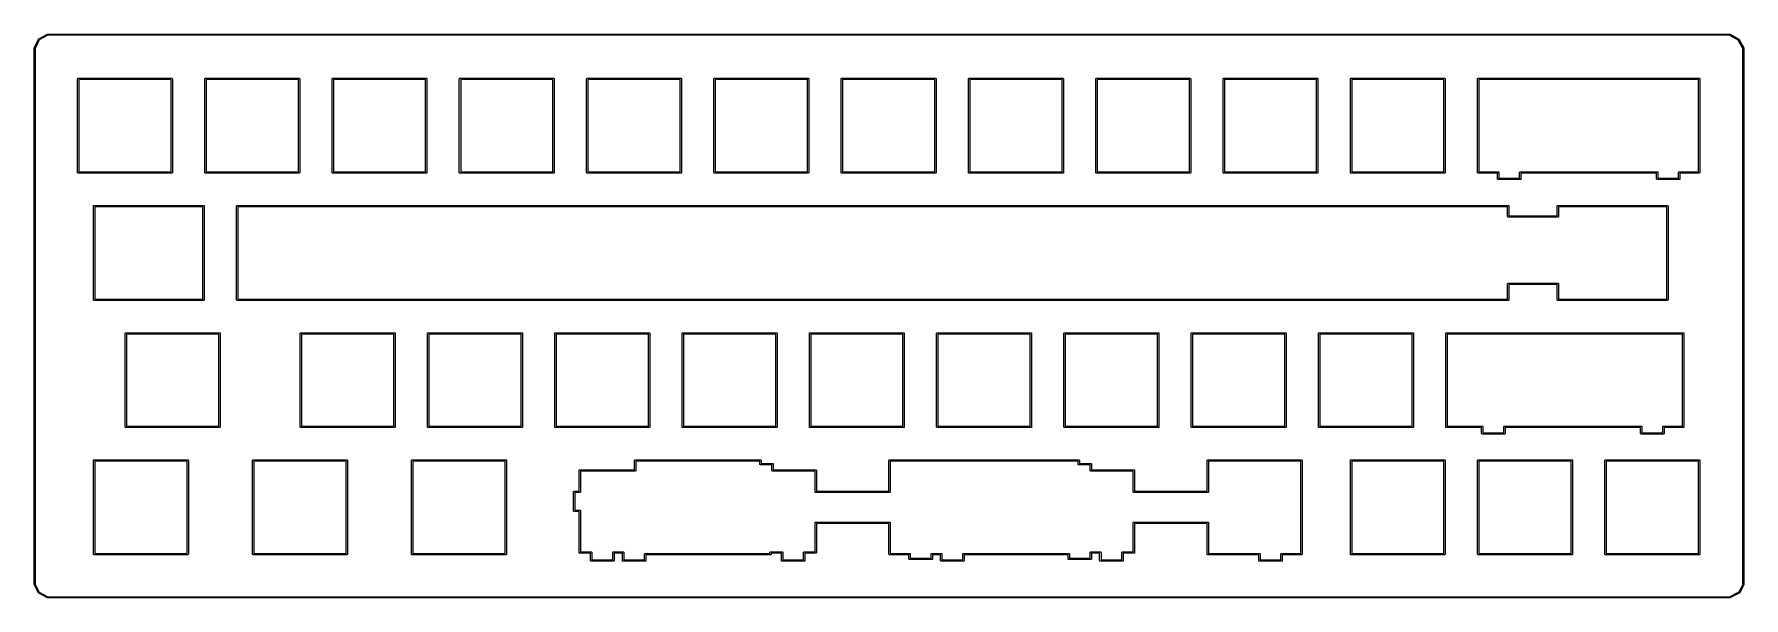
# Model space of a CAD drawing. Extents: x 0.7 to 10.7, y -4 to -0.6.
import ezdxf

# ---------------------------------------------------------------- set-up
doc = ezdxf.new("R2010")
doc.units = 0
doc.header["$MEASUREMENT"] = 0
doc.layers.add('BLACK', color=7, linetype='CONTINUOUS')

msp = doc.modelspace()

# ---------------------------------------------------------------- linework, layer by layer
at = {"layer": 'BLACK', "linetype": 'CONTINUOUS'}
for p, q in [((0.669863, -0.72867), (0.694807, -0.676287)), ((0.699743, -0.679659), (0.675453, -0.730667)), ((0.694807, -0.676287), (0.694895, -0.67608)), ((0.694895, -0.67608), (0.695013, -0.675906)), ((0.695013, -0.675906), (0.695121, -0.675726)), ((0.695121, -0.675726), (0.695177, -0.675666)), ((0.695177, -0.675666), (0.695222, -0.675599)), ((0.695222, -0.675599), (0.695372, -0.675452)), ((0.695372, -0.675452), (0.695513, -0.675296)), ((0.695513, -0.675296), (0.695579, -0.675248)), ((0.695579, -0.675248), (0.695637, -0.675191)), ((0.695637, -0.675191), (0.695812, -0.675076)), ((0.695812, -0.675076), (0.695981, -0.674951)), ((0.695981, -0.674951), (0.696186, -0.674855)), ((0.696186, -0.674855), (0.748623, -0.647388)), ((0.750727, -0.652953), (0.699743, -0.679659)), ((0.748623, -0.647388), (0.748865, -0.647259)), ((0.748865, -0.647259), (0.749016, -0.647213)), ((0.749016, -0.647213), (0.749162, -0.647154)), ((0.749162, -0.647154), (0.749293, -0.647129)), ((0.749293, -0.647129), (0.749421, -0.64709)), ((0.749421, -0.64709), (0.749579, -0.647074)), ((0.749579, -0.647074), (0.749734, -0.647045)), ((0.749734, -0.647045), (0.750003, -0.647047)), ((0.750003, -0.647047), (10.6598, -0.647047)), ((10.6592, -0.652953), (0.750727, -0.652953)), ((10.7103, -0.682151), (10.6592, -0.652953)), ((10.6598, -0.647047), (10.6598, -0.64704)), ((10.6598, -0.64704), (10.66, -0.647047)), ((10.66, -0.647047), (10.6601, -0.647047)), ((10.6601, -0.647047), (10.6602, -0.647051)), ((10.6602, -0.647051), (10.6604, -0.647057)), ((10.6604, -0.647057), (10.6605, -0.64708)), ((10.6605, -0.64708), (10.6606, -0.64709)), ((10.6606, -0.64709), (10.6608, -0.647145)), ((10.6608, -0.647145), (10.6609, -0.647186)), ((10.6609, -0.647186), (10.661, -0.647229)), ((10.661, -0.647229), (10.6611, -0.647259)), ((10.6611, -0.647259), (10.6613, -0.647347)), ((10.6613, -0.647347), (10.6613, -0.647365)), ((10.6613, -0.647365), (10.6614, -0.647416)), ((10.6614, -0.647416), (10.6616, -0.647533)), ((10.6616, -0.647533), (10.6617, -0.64756)), ((10.6617, -0.64756), (10.7138, -0.677335)), ((10.737, -0.730758), (10.7103, -0.682151)), ((10.7138, -0.677335), (10.7139, -0.677367)), ((10.7139, -0.677367), (10.714, -0.677478)), ((10.714, -0.677478), (10.7141, -0.677508)), ((10.7141, -0.677508), (10.7142, -0.677559)), ((10.7142, -0.677559), (10.7144, -0.677684)), ((10.7144, -0.677684), (10.7144, -0.677726)), ((10.7144, -0.677726), (10.7144, -0.677761)), ((10.7144, -0.677761), (10.7146, -0.677929)), ((10.7146, -0.677929), (10.7148, -0.67809)), ((10.7148, -0.67809), (10.7148, -0.67814)), ((10.7148, -0.67814), (10.7148, -0.678183)), ((10.7148, -0.678183), (10.715, -0.678379)), ((10.715, -0.678379), (10.715, -0.67845)), ((10.715, -0.67845), (10.715, -0.678503)), ((10.715, -0.678503), (10.7152, -0.678676)), ((10.7152, -0.678676), (10.7152, -0.678756)), ((10.7152, -0.678756), (10.7425, -0.728338)), ((0.669537, -0.729847), (0.669569, -0.729635)), ((0.669547, -0.730068), (0.669537, -0.729847)), ((0.669547, -3.88996), (0.669547, -0.730068)), ((0.669569, -0.729635), (0.66959, -0.729421)), ((0.66959, -0.729421), (0.669612, -0.729348)), ((0.669612, -0.729348), (0.669624, -0.729271)), ((0.669624, -0.729271), (0.669697, -0.729069)), ((0.669697, -0.729069), (0.669759, -0.728865)), ((0.669759, -0.728865), (0.669863, -0.72867)), ((0.675453, -0.730667), (0.675453, -3.8893)), ((10.737, -3.89131), (10.737, -0.730758)), ((10.7425, -0.728338), (10.7425, -0.728352)), ((10.7425, -0.728352), (10.7426, -0.728588)), ((10.7426, -0.728588), (10.7427, -0.728704)), ((10.7427, -0.728704), (10.7427, -0.728721)), ((10.7427, -0.728721), (10.7427, -0.728865)), ((10.7427, -0.728865), (10.7428, -0.728987)), ((10.7428, -0.728987), (10.7428, -0.729105)), ((10.7428, -0.729105), (10.7429, -0.729264)), ((10.7429, -0.729264), (10.7429, -0.729421)), ((10.7429, -0.729421), (10.7429, -0.729549)), ((10.7429, -0.729549), (10.7429, -0.729674)), ((10.7429, -0.729674), (10.743, -0.729837)), ((10.743, -0.729837), (10.743, -0.729855)), ((10.743, -0.729855), (10.743, -0.729989)), ((10.743, -0.729989), (10.743, -0.730255)), ((10.743, -0.730255), (10.743, -0.730273)), ((10.743, -0.730273), (10.743, -3.89195)), ((0.925044, -0.911), (0.92512, -0.910228)), ((0.925063, -0.911193), (0.925044, -0.911)), ((0.925063, -1.46181), (0.925063, -0.911193)), ((0.92512, -0.910228), (0.925345, -0.909486)), ((0.925345, -0.909486), (0.925711, -0.908802)), ((0.925711, -0.908802), (0.926203, -0.908203)), ((0.926203, -0.908203), (0.926802, -0.907711)), ((0.926802, -0.907711), (0.927486, -0.907345)), ((0.927486, -0.907345), (0.928228, -0.90712)), ((0.928228, -0.90712), (0.928807, -0.907063)), ((0.928807, -0.907063), (0.929, -0.907044)), ((0.929, -0.907044), (0.929193, -0.907063)), ((0.929193, -0.907063), (1.47981, -0.907063)), ((0.932937, -0.914937), (0.932937, -1.45807)), ((1.47606, -0.914937), (0.932937, -0.914937)), ((1.47606, -1.45856), (1.47606, -0.914937)), ((1.47981, -0.907063), (1.48, -0.907044)), ((1.48, -0.907044), (1.48019, -0.907063)), ((1.48019, -0.907063), (1.48077, -0.90712)), ((1.48077, -0.90712), (1.48151, -0.907345)), ((1.48151, -0.907345), (1.4822, -0.907711)), ((1.4822, -0.907711), (1.4828, -0.908203)), ((1.4828, -0.908203), (1.48329, -0.908802)), ((1.48329, -0.908802), (1.48365, -0.909486)), ((1.48365, -0.909486), (1.48388, -0.910228)), ((1.48388, -0.910228), (1.48396, -0.911)), ((1.48396, -0.911), (1.48394, -0.911193)), ((1.48394, -0.911193), (1.48394, -1.46231)), ((1.67454, -0.911), (1.67462, -0.910228)), ((1.67456, -0.911193), (1.67454, -0.911)), ((1.67456, -1.46231), (1.67456, -0.911193)), ((1.67462, -0.910228), (1.67485, -0.909486)), ((1.67485, -0.909486), (1.67521, -0.908802)), ((1.67521, -0.908802), (1.6757, -0.908203)), ((1.6757, -0.908203), (1.6763, -0.907711)), ((1.6763, -0.907711), (1.67699, -0.907345)), ((1.67699, -0.907345), (1.67773, -0.90712)), ((1.67773, -0.90712), (1.67831, -0.907063)), ((1.67831, -0.907063), (1.6785, -0.907044)), ((1.6785, -0.907044), (1.67869, -0.907063)), ((1.67869, -0.907063), (2.22981, -0.907063)), ((1.68244, -0.914937), (1.68244, -1.45856)), ((2.22606, -0.914937), (1.68244, -0.914937)), ((2.22606, -1.45856), (2.22606, -0.914937)), ((2.22981, -0.907063), (2.23, -0.907044)), ((2.23, -0.907044), (2.23019, -0.907063)), ((2.23019, -0.907063), (2.23077, -0.90712)), ((2.23077, -0.90712), (2.23151, -0.907345)), ((2.23151, -0.907345), (2.2322, -0.907711)), ((2.2322, -0.907711), (2.2328, -0.908203)), ((2.2328, -0.908203), (2.23329, -0.908802)), ((2.23329, -0.908802), (2.23365, -0.909486)), ((2.23365, -0.909486), (2.23388, -0.910228)), ((2.23388, -0.910228), (2.23396, -0.911)), ((2.23396, -0.911), (2.23394, -0.911193)), ((2.23394, -0.911193), (2.23394, -1.46231)), ((2.42454, -0.911), (2.42462, -0.910228)), ((2.42456, -0.911193), (2.42454, -0.911)), ((2.42456, -1.46231), (2.42456, -0.911193)), ((2.42462, -0.910228), (2.42485, -0.909486)), ((2.42485, -0.909486), (2.42521, -0.908802)), ((2.42521, -0.908802), (2.4257, -0.908203)), ((2.4257, -0.908203), (2.4263, -0.907711)), ((2.4263, -0.907711), (2.42699, -0.907345)), ((2.42699, -0.907345), (2.42773, -0.90712)), ((2.42773, -0.90712), (2.42831, -0.907063)), ((2.42831, -0.907063), (2.4285, -0.907044)), ((2.4285, -0.907044), (2.42869, -0.907063)), ((2.42869, -0.907063), (2.97981, -0.907063)), ((2.43244, -0.914937), (2.43244, -1.45856)), ((2.97606, -0.914937), (2.43244, -0.914937)), ((2.97606, -1.45856), (2.97606, -0.914937)), ((2.97981, -0.907063), (2.98, -0.907044)), ((2.98, -0.907044), (2.98019, -0.907063)), ((2.98019, -0.907063), (2.98077, -0.90712)), ((2.98077, -0.90712), (2.98151, -0.907345)), ((2.98151, -0.907345), (2.9822, -0.907711)), ((2.9822, -0.907711), (2.9828, -0.908203)), ((2.9828, -0.908203), (2.98329, -0.908802)), ((2.98329, -0.908802), (2.98365, -0.909486)), ((2.98365, -0.909486), (2.98388, -0.910228)), ((2.98388, -0.910228), (2.98396, -0.911)), ((2.98396, -0.911), (2.98394, -0.911193)), ((2.98394, -0.911193), (2.98394, -1.46231)), ((3.17454, -0.911), (3.17462, -0.910228)), ((3.17456, -0.911193), (3.17454, -0.911)), ((3.17456, -1.46231), (3.17456, -0.911193)), ((3.17462, -0.910228), (3.17485, -0.909486)), ((3.17485, -0.909486), (3.17521, -0.908802)), ((3.17521, -0.908802), (3.1757, -0.908203)), ((3.1757, -0.908203), (3.1763, -0.907711)), ((3.1763, -0.907711), (3.17699, -0.907345)), ((3.17699, -0.907345), (3.17773, -0.90712)), ((3.17773, -0.90712), (3.17831, -0.907063)), ((3.17831, -0.907063), (3.1785, -0.907044)), ((3.1785, -0.907044), (3.17869, -0.907063)), ((3.17869, -0.907063), (3.72981, -0.907063)), ((3.18244, -0.914937), (3.18244, -1.45856)), ((3.72606, -0.914937), (3.18244, -0.914937)), ((3.72606, -1.45856), (3.72606, -0.914937)), ((3.72981, -0.907063), (3.73, -0.907044)), ((3.73, -0.907044), (3.73019, -0.907063)), ((3.73019, -0.907063), (3.73077, -0.90712)), ((3.73077, -0.90712), (3.73151, -0.907345)), ((3.73151, -0.907345), (3.7322, -0.907711)), ((3.7322, -0.907711), (3.7328, -0.908203)), ((3.7328, -0.908203), (3.73329, -0.908802)), ((3.73329, -0.908802), (3.73365, -0.909486)), ((3.73365, -0.909486), (3.73388, -0.910228)), ((3.73388, -0.910228), (3.73396, -0.911)), ((3.73396, -0.911), (3.73394, -0.911193)), ((3.73394, -0.911193), (3.73394, -1.46231)), ((3.92454, -0.911), (3.92462, -0.910228)), ((3.92456, -0.911193), (3.92454, -0.911)), ((3.92456, -1.46231), (3.92456, -0.911193)), ((3.92462, -0.910228), (3.92485, -0.909486)), ((3.92485, -0.909486), (3.92521, -0.908802)), ((3.92521, -0.908802), (3.9257, -0.908203)), ((3.9257, -0.908203), (3.9263, -0.907711)), ((3.9263, -0.907711), (3.92699, -0.907345)), ((3.92699, -0.907345), (3.92773, -0.90712)), ((3.92773, -0.90712), (3.92831, -0.907063)), ((3.92831, -0.907063), (3.9285, -0.907044)), ((3.9285, -0.907044), (3.92869, -0.907063)), ((3.92869, -0.907063), (4.47981, -0.907063)), ((3.93244, -0.914937), (3.93244, -1.45856)), ((4.47606, -0.914937), (3.93244, -0.914937)), ((4.47606, -1.45856), (4.47606, -0.914937)), ((4.47981, -0.907063), (4.48, -0.907044)), ((4.48, -0.907044), (4.48019, -0.907063)), ((4.48019, -0.907063), (4.48077, -0.90712)), ((4.48077, -0.90712), (4.48151, -0.907345)), ((4.48151, -0.907345), (4.4822, -0.907711)), ((4.4822, -0.907711), (4.4828, -0.908203)), ((4.4828, -0.908203), (4.48329, -0.908802)), ((4.48329, -0.908802), (4.48365, -0.909486)), ((4.48365, -0.909486), (4.48388, -0.910228)), ((4.48388, -0.910228), (4.48396, -0.911)), ((4.48396, -0.911), (4.48394, -0.911193)), ((4.48394, -0.911193), (4.48394, -1.46231)), ((4.67454, -0.911), (4.67462, -0.910228)), ((4.67456, -0.911193), (4.67454, -0.911)), ((4.67456, -1.46231), (4.67456, -0.911193)), ((4.67462, -0.910228), (4.67485, -0.909486)), ((4.67485, -0.909486), (4.67521, -0.908802)), ((4.67521, -0.908802), (4.6757, -0.908203)), ((4.6757, -0.908203), (4.6763, -0.907711)), ((4.6763, -0.907711), (4.67699, -0.907345)), ((4.67699, -0.907345), (4.67773, -0.90712)), ((4.67773, -0.90712), (4.67831, -0.907063)), ((4.67831, -0.907063), (4.6785, -0.907044)), ((4.6785, -0.907044), (4.67869, -0.907063)), ((4.67869, -0.907063), (5.22981, -0.907063)), ((4.68244, -0.914937), (4.68244, -1.45856)), ((5.22606, -0.914937), (4.68244, -0.914937)), ((5.22606, -1.45856), (5.22606, -0.914937)), ((5.22981, -0.907063), (5.23, -0.907044)), ((5.23, -0.907044), (5.23019, -0.907063)), ((5.23019, -0.907063), (5.23077, -0.90712)), ((5.23077, -0.90712), (5.23151, -0.907345)), ((5.23151, -0.907345), (5.2322, -0.907711)), ((5.2322, -0.907711), (5.2328, -0.908203)), ((5.2328, -0.908203), (5.23329, -0.908802)), ((5.23329, -0.908802), (5.23365, -0.909486)), ((5.23365, -0.909486), (5.23388, -0.910228)), ((5.23388, -0.910228), (5.23396, -0.911)), ((5.23396, -0.911), (5.23394, -0.911193)), ((5.23394, -0.911193), (5.23394, -1.46231)), ((5.42454, -0.911), (5.42462, -0.910228)), ((5.42456, -0.911193), (5.42454, -0.911)), ((5.42456, -1.46231), (5.42456, -0.911193)), ((5.42462, -0.910228), (5.42485, -0.909486)), ((5.42485, -0.909486), (5.42521, -0.908802)), ((5.42521, -0.908802), (5.4257, -0.908203)), ((5.4257, -0.908203), (5.4263, -0.907711)), ((5.4263, -0.907711), (5.42699, -0.907345)), ((5.42699, -0.907345), (5.42773, -0.90712)), ((5.42773, -0.90712), (5.42831, -0.907063)), ((5.42831, -0.907063), (5.4285, -0.907044)), ((5.4285, -0.907044), (5.42869, -0.907063)), ((5.42869, -0.907063), (5.97981, -0.907063)), ((5.43244, -0.914937), (5.43244, -1.45856)), ((5.97606, -0.914937), (5.43244, -0.914937)), ((5.97606, -1.45856), (5.97606, -0.914937)), ((5.97981, -0.907063), (5.98, -0.907044)), ((5.98, -0.907044), (5.98019, -0.907063)), ((5.98019, -0.907063), (5.98077, -0.90712)), ((5.98077, -0.90712), (5.98151, -0.907345)), ((5.98151, -0.907345), (5.9822, -0.907711)), ((5.9822, -0.907711), (5.9828, -0.908203)), ((5.9828, -0.908203), (5.98329, -0.908802)), ((5.98329, -0.908802), (5.98365, -0.909486)), ((5.98365, -0.909486), (5.98388, -0.910228)), ((5.98388, -0.910228), (5.98396, -0.911)), ((5.98396, -0.911), (5.98394, -0.911193)), ((5.98394, -0.911193), (5.98394, -1.46231)), ((6.17454, -0.911), (6.17462, -0.910228)), ((6.17456, -0.911193), (6.17454, -0.911)), ((6.17456, -1.46231), (6.17456, -0.911193)), ((6.17462, -0.910228), (6.17485, -0.909486)), ((6.17485, -0.909486), (6.17521, -0.908802)), ((6.17521, -0.908802), (6.1757, -0.908203)), ((6.1757, -0.908203), (6.1763, -0.907711)), ((6.1763, -0.907711), (6.17699, -0.907345)), ((6.17699, -0.907345), (6.17773, -0.90712)), ((6.17773, -0.90712), (6.17831, -0.907063)), ((6.17831, -0.907063), (6.1785, -0.907044)), ((6.1785, -0.907044), (6.17869, -0.907063)), ((6.17869, -0.907063), (6.72981, -0.907063)), ((6.18244, -0.914937), (6.18244, -1.45856)), ((6.72606, -0.914937), (6.18244, -0.914937)), ((6.72606, -1.45856), (6.72606, -0.914937)), ((6.72981, -0.907063), (6.73, -0.907044)), ((6.73, -0.907044), (6.73019, -0.907063)), ((6.73019, -0.907063), (6.73077, -0.90712)), ((6.73077, -0.90712), (6.73151, -0.907345)), ((6.73151, -0.907345), (6.7322, -0.907711)), ((6.7322, -0.907711), (6.7328, -0.908203)), ((6.7328, -0.908203), (6.73329, -0.908802)), ((6.73329, -0.908802), (6.73365, -0.909486)), ((6.73365, -0.909486), (6.73388, -0.910228)), ((6.73388, -0.910228), (6.73396, -0.911)), ((6.73396, -0.911), (6.73394, -0.911193)), ((6.73394, -0.911193), (6.73394, -1.46231)), ((6.92454, -0.911), (6.92462, -0.910228)), ((6.92456, -0.911193), (6.92454, -0.911)), ((6.92456, -1.46231), (6.92456, -0.911193)), ((6.92462, -0.910228), (6.92485, -0.909486)), ((6.92485, -0.909486), (6.92521, -0.908802)), ((6.92521, -0.908802), (6.9257, -0.908203)), ((6.9257, -0.908203), (6.9263, -0.907711)), ((6.9263, -0.907711), (6.92699, -0.907345)), ((6.92699, -0.907345), (6.92773, -0.90712)), ((6.92773, -0.90712), (6.92831, -0.907063)), ((6.92831, -0.907063), (6.9285, -0.907044)), ((6.9285, -0.907044), (6.92869, -0.907063)), ((6.92869, -0.907063), (7.47981, -0.907063)), ((6.93244, -0.914937), (6.93244, -1.45856)), ((7.47606, -0.914937), (6.93244, -0.914937)), ((7.47606, -1.45856), (7.47606, -0.914937)), ((7.47981, -0.907063), (7.48, -0.907044)), ((7.48, -0.907044), (7.48019, -0.907063)), ((7.48019, -0.907063), (7.48077, -0.90712)), ((7.48077, -0.90712), (7.48151, -0.907345)), ((7.48151, -0.907345), (7.4822, -0.907711)), ((7.4822, -0.907711), (7.4828, -0.908203)), ((7.4828, -0.908203), (7.48329, -0.908802)), ((7.48329, -0.908802), (7.48365, -0.909486)), ((7.48365, -0.909486), (7.48388, -0.910228)), ((7.48388, -0.910228), (7.48396, -0.911)), ((7.48396, -0.911), (7.48394, -0.911193)), ((7.48394, -0.911193), (7.48394, -1.46231)), ((7.67454, -0.911), (7.67462, -0.910228)), ((7.67456, -0.911193), (7.67454, -0.911)), ((7.67456, -1.46231), (7.67456, -0.911193)), ((7.67462, -0.910228), (7.67485, -0.909486)), ((7.67485, -0.909486), (7.67521, -0.908802)), ((7.67521, -0.908802), (7.6757, -0.908203)), ((7.6757, -0.908203), (7.6763, -0.907711)), ((7.6763, -0.907711), (7.67699, -0.907345)), ((7.67699, -0.907345), (7.67773, -0.90712)), ((7.67773, -0.90712), (7.67831, -0.907063)), ((7.67831, -0.907063), (7.6785, -0.907044)), ((7.6785, -0.907044), (7.67869, -0.907063)), ((7.67869, -0.907063), (8.22981, -0.907063)), ((7.68244, -0.914937), (7.68244, -1.45856)), ((8.22606, -0.914937), (7.68244, -0.914937)), ((8.22606, -1.45856), (8.22606, -0.914937)), ((8.22981, -0.907063), (8.23, -0.907044)), ((8.23, -0.907044), (8.23019, -0.907063)), ((8.23019, -0.907063), (8.23077, -0.90712)), ((8.23077, -0.90712), (8.23151, -0.907345)), ((8.23151, -0.907345), (8.2322, -0.907711)), ((8.2322, -0.907711), (8.2328, -0.908203)), ((8.2328, -0.908203), (8.23329, -0.908802)), ((8.23329, -0.908802), (8.23365, -0.909486)), ((8.23365, -0.909486), (8.23388, -0.910228)), ((8.23388, -0.910228), (8.23396, -0.911)), ((8.23396, -0.911), (8.23394, -0.911193)), ((8.23394, -0.911193), (8.23394, -1.46231)), ((8.42454, -0.911), (8.42462, -0.910228)), ((8.42456, -0.911193), (8.42454, -0.911)), ((8.42456, -1.46231), (8.42456, -0.911193)), ((8.42462, -0.910228), (8.42485, -0.909486)), ((8.42485, -0.909486), (8.42521, -0.908802)), ((8.42521, -0.908802), (8.4257, -0.908203)), ((8.4257, -0.908203), (8.4263, -0.907711)), ((8.4263, -0.907711), (8.42699, -0.907345)), ((8.42699, -0.907345), (8.42773, -0.90712)), ((8.42773, -0.90712), (8.42831, -0.907063)), ((8.42831, -0.907063), (8.4285, -0.907044)), ((8.4285, -0.907044), (8.42869, -0.907063)), ((8.42869, -0.907063), (8.97981, -0.907063)), ((8.43244, -0.914937), (8.43244, -1.45856)), ((8.97606, -0.914937), (8.43244, -0.914937)), ((8.97606, -1.45856), (8.97606, -0.914937)), ((8.97981, -0.907063), (8.98, -0.907044)), ((8.98, -0.907044), (8.98019, -0.907063)), ((8.98019, -0.907063), (8.98077, -0.90712)), ((8.98077, -0.90712), (8.98151, -0.907345)), ((8.98151, -0.907345), (8.9822, -0.907711)), ((8.9822, -0.907711), (8.9828, -0.908203)), ((8.9828, -0.908203), (8.98329, -0.908802)), ((8.98329, -0.908802), (8.98365, -0.909486)), ((8.98365, -0.909486), (8.98388, -0.910228)), ((8.98388, -0.910228), (8.98396, -0.911)), ((8.98396, -0.911), (8.98394, -0.911193)), ((8.98394, -0.911193), (8.98394, -1.46231)), ((9.17406, -0.910811), (9.17412, -0.910232)), ((9.17456, -1.46231), (9.17406, -0.910811)), ((9.17412, -0.910232), (9.17434, -0.909489)), ((9.17434, -0.909489), (9.17471, -0.908805)), ((9.17471, -0.908805), (9.1752, -0.908205)), ((9.1752, -0.908205), (9.1758, -0.907713)), ((9.1758, -0.907713), (9.17648, -0.907346)), ((9.17648, -0.907346), (9.17722, -0.907121)), ((9.17722, -0.907121), (9.178, -0.907044)), ((9.178, -0.907044), (9.17825, -0.907069)), ((9.17825, -0.907069), (9.17831, -0.907063)), ((9.17831, -0.907063), (10.4798, -0.907063)), ((9.18194, -0.914937), (9.18243, -1.45856)), ((10.4761, -0.914937), (9.18194, -0.914937)), ((10.4761, -1.45856), (10.4761, -0.914937)), ((10.4798, -0.907063), (10.48, -0.907044)), ((10.48, -0.907044), (10.4802, -0.907063)), ((10.4802, -0.907063), (10.4808, -0.90712)), ((10.4808, -0.90712), (10.4815, -0.907345)), ((10.4815, -0.907345), (10.4822, -0.907711)), ((10.4822, -0.907711), (10.4828, -0.908203)), ((10.4828, -0.908203), (10.4833, -0.908802)), ((10.4833, -0.908802), (10.4837, -0.909486)), ((10.4837, -0.909486), (10.4839, -0.910228)), ((10.4839, -0.910228), (10.484, -0.911)), ((10.484, -0.911), (10.4839, -0.911193)), ((10.4839, -0.911193), (10.4839, -1.46231)), ((0.925044, -1.462), (0.925063, -1.46181)), ((0.925063, -1.46219), (0.925044, -1.462)), ((0.925085, -1.46242), (0.925063, -1.46219)), ((0.925063, -1.46219), (0.925063, -1.46219)), ((0.925119, -1.46277), (0.925085, -1.46242)), ((0.92512, -1.46277), (0.925119, -1.46277)), ((0.925241, -1.46317), (0.92512, -1.46277)), ((0.92512, -1.46277), (0.92512, -1.46277)), ((0.925344, -1.46351), (0.925241, -1.46317)), ((0.925345, -1.46351), (0.925344, -1.46351)), ((0.925535, -1.46387), (0.925345, -1.46351)), ((0.925345, -1.46351), (0.925345, -1.46351)), ((0.925709, -1.46419), (0.925535, -1.46387)), ((0.92571, -1.4642), (0.925709, -1.46419)), ((0.925711, -1.4642), (0.92571, -1.4642)), ((0.925964, -1.46451), (0.925711, -1.4642)), ((0.9262, -1.46479), (0.925964, -1.46451)), ((0.926201, -1.4648), (0.9262, -1.46479)), ((0.926203, -1.4648), (0.926201, -1.4648)), ((0.926525, -1.46506), (0.926203, -1.4648)), ((0.926799, -1.46529), (0.926525, -1.46506)), ((0.926801, -1.46529), (0.926799, -1.46529)), ((0.926802, -1.46529), (0.926801, -1.46529)), ((0.927158, -1.46548), (0.926802, -1.46529)), ((0.927483, -1.46565), (0.927158, -1.46548)), ((0.927484, -1.46565), (0.927483, -1.46565)), ((0.927486, -1.46565), (0.927484, -1.46565)), ((0.927864, -1.46577), (0.927486, -1.46565)), ((0.928225, -1.46588), (0.927864, -1.46577)), ((0.928226, -1.46588), (0.928225, -1.46588)), ((0.928228, -1.46588), (0.928226, -1.46588)), ((0.928634, -1.46592), (0.928228, -1.46588)), ((0.928803, -1.46594), (0.928634, -1.46592)), ((0.928805, -1.46594), (0.928803, -1.46594)), ((0.929, -1.46596), (0.928805, -1.46594)), ((0.929191, -1.46594), (0.929, -1.46596)), ((1.47981, -1.46644), (0.929191, -1.46594)), ((0.932937, -1.45807), (1.47606, -1.45856)), ((1.48, -1.46646), (1.47981, -1.46644)), ((1.48041, -1.46642), (1.48, -1.46646)), ((1.48077, -1.46638), (1.48041, -1.46642)), ((1.48118, -1.46626), (1.48077, -1.46638)), ((1.48077, -1.46638), (1.48077, -1.46638)), ((1.48077, -1.46638), (1.48077, -1.46638)), ((1.48151, -1.46616), (1.48118, -1.46626)), ((1.48189, -1.46596), (1.48151, -1.46615)), ((1.48151, -1.46615), (1.48151, -1.46616)), ((1.48151, -1.46616), (1.48151, -1.46616)), ((1.48219, -1.46579), (1.48189, -1.46596)), ((1.4822, -1.46579), (1.48219, -1.46579)), ((1.48252, -1.46553), (1.4822, -1.46579)), ((1.4822, -1.46579), (1.4822, -1.46579)), ((1.48279, -1.4653), (1.48252, -1.46553)), ((1.4828, -1.4653), (1.48279, -1.4653)), ((1.48306, -1.46498), (1.4828, -1.4653)), ((1.4828, -1.4653), (1.4828, -1.4653)), ((1.48329, -1.4647), (1.48306, -1.46498)), ((1.48348, -1.46434), (1.48329, -1.4647)), ((1.48329, -1.4647), (1.48329, -1.4647)), ((1.48329, -1.4647), (1.48329, -1.4647)), ((1.48365, -1.46402), (1.48348, -1.46434)), ((1.48377, -1.46364), (1.48365, -1.46401)), ((1.48365, -1.46401), (1.48365, -1.46402)), ((1.48365, -1.46402), (1.48365, -1.46402)), ((1.48388, -1.46328), (1.48377, -1.46364)), ((1.48392, -1.46288), (1.48388, -1.46327)), ((1.48388, -1.46327), (1.48388, -1.46327)), ((1.48388, -1.46327), (1.48388, -1.46328)), ((1.48396, -1.4625), (1.48392, -1.46288)), ((1.48394, -1.46231), (1.48396, -1.4625)), ((1.67454, -1.4625), (1.67456, -1.46231)), ((1.67462, -1.46327), (1.67454, -1.4625)), ((1.67485, -1.46401), (1.67462, -1.46327)), ((1.67521, -1.4647), (1.67485, -1.46401)), ((1.67569, -1.46529), (1.67521, -1.4647)), ((1.6757, -1.4653), (1.67569, -1.46529)), ((1.6763, -1.46579), (1.6757, -1.4653)), ((1.67699, -1.46615), (1.6763, -1.46579)), ((1.67773, -1.46638), (1.67699, -1.46615)), ((1.6785, -1.46646), (1.67773, -1.46638)), ((1.67869, -1.46644), (1.6785, -1.46646)), ((2.22981, -1.46644), (1.67869, -1.46644)), ((1.68244, -1.45856), (2.22606, -1.45856)), ((2.23, -1.46646), (2.22981, -1.46644)), ((2.23019, -1.46644), (2.23, -1.46646)), ((2.23077, -1.46638), (2.23019, -1.46644)), ((2.23151, -1.46615), (2.23077, -1.46638)), ((2.2322, -1.46579), (2.23151, -1.46615)), ((2.2328, -1.4653), (2.2322, -1.46579)), ((2.23329, -1.4647), (2.2328, -1.4653)), ((2.23365, -1.46401), (2.23329, -1.4647)), ((2.23388, -1.46327), (2.23365, -1.46401)), ((2.23396, -1.4625), (2.23388, -1.46327)), ((2.23394, -1.46231), (2.23396, -1.4625)), ((2.42454, -1.4625), (2.42456, -1.46231)), ((2.42462, -1.46327), (2.42454, -1.4625)), ((2.42485, -1.46401), (2.42462, -1.46327)), ((2.42521, -1.4647), (2.42485, -1.46401)), ((2.42569, -1.46529), (2.42521, -1.4647)), ((2.4257, -1.4653), (2.42569, -1.46529)), ((2.4263, -1.46579), (2.4257, -1.4653)), ((2.42699, -1.46615), (2.4263, -1.46579)), ((2.42773, -1.46638), (2.42699, -1.46615)), ((2.4285, -1.46646), (2.42773, -1.46638)), ((2.42869, -1.46644), (2.4285, -1.46646)), ((2.97981, -1.46644), (2.42869, -1.46644)), ((2.43244, -1.45856), (2.97606, -1.45856)), ((2.98, -1.46646), (2.97981, -1.46644)), ((2.98019, -1.46644), (2.98, -1.46646)), ((2.98077, -1.46638), (2.98019, -1.46644)), ((2.98151, -1.46615), (2.98077, -1.46638)), ((2.9822, -1.46579), (2.98151, -1.46615)), ((2.9828, -1.4653), (2.9822, -1.46579)), ((2.98329, -1.4647), (2.9828, -1.4653)), ((2.98365, -1.46401), (2.98329, -1.4647)), ((2.98388, -1.46327), (2.98365, -1.46401)), ((2.98396, -1.4625), (2.98388, -1.46327)), ((2.98394, -1.46231), (2.98396, -1.4625)), ((3.17454, -1.4625), (3.17456, -1.46231)), ((3.17462, -1.46327), (3.17454, -1.4625)), ((3.17485, -1.46401), (3.17462, -1.46327)), ((3.17521, -1.4647), (3.17485, -1.46401)), ((3.17569, -1.46529), (3.17521, -1.4647)), ((3.1757, -1.4653), (3.17569, -1.46529)), ((3.1763, -1.46579), (3.1757, -1.4653)), ((3.17699, -1.46615), (3.1763, -1.46579)), ((3.17773, -1.46638), (3.17699, -1.46615)), ((3.1785, -1.46646), (3.17773, -1.46638)), ((3.17869, -1.46644), (3.1785, -1.46646)), ((3.72981, -1.46644), (3.17869, -1.46644)), ((3.18244, -1.45856), (3.72606, -1.45856)), ((3.73, -1.46646), (3.72981, -1.46644)), ((3.73019, -1.46644), (3.73, -1.46646)), ((3.73077, -1.46638), (3.73019, -1.46644)), ((3.73151, -1.46615), (3.73077, -1.46638)), ((3.7322, -1.46579), (3.73151, -1.46615)), ((3.7328, -1.4653), (3.7322, -1.46579)), ((3.73329, -1.4647), (3.7328, -1.4653)), ((3.73365, -1.46401), (3.73329, -1.4647)), ((3.73388, -1.46327), (3.73365, -1.46401)), ((3.73396, -1.4625), (3.73388, -1.46327)), ((3.73394, -1.46231), (3.73396, -1.4625)), ((3.92454, -1.4625), (3.92456, -1.46231)), ((3.92462, -1.46327), (3.92454, -1.4625)), ((3.92485, -1.46401), (3.92462, -1.46327)), ((3.92521, -1.4647), (3.92485, -1.46401)), ((3.92569, -1.46529), (3.92521, -1.4647)), ((3.9257, -1.4653), (3.92569, -1.46529)), ((3.9263, -1.46579), (3.9257, -1.4653)), ((3.92699, -1.46615), (3.9263, -1.46579)), ((3.92773, -1.46638), (3.92699, -1.46615)), ((3.9285, -1.46646), (3.92773, -1.46638)), ((3.92869, -1.46644), (3.9285, -1.46646)), ((4.47981, -1.46644), (3.92869, -1.46644)), ((3.93244, -1.45856), (4.47606, -1.45856)), ((4.48, -1.46646), (4.47981, -1.46644)), ((4.48019, -1.46644), (4.48, -1.46646)), ((4.48077, -1.46638), (4.48019, -1.46644)), ((4.48151, -1.46615), (4.48077, -1.46638)), ((4.4822, -1.46579), (4.48151, -1.46615)), ((4.4828, -1.4653), (4.4822, -1.46579)), ((4.48329, -1.4647), (4.4828, -1.4653)), ((4.48365, -1.46401), (4.48329, -1.4647)), ((4.48388, -1.46327), (4.48365, -1.46401)), ((4.48396, -1.4625), (4.48388, -1.46327)), ((4.48394, -1.46231), (4.48396, -1.4625)), ((4.67454, -1.4625), (4.67456, -1.46231)), ((4.67462, -1.46327), (4.67454, -1.4625)), ((4.67485, -1.46401), (4.67462, -1.46327)), ((4.67521, -1.4647), (4.67485, -1.46401)), ((4.67569, -1.46529), (4.67521, -1.4647)), ((4.6757, -1.4653), (4.67569, -1.46529)), ((4.6763, -1.46579), (4.6757, -1.4653)), ((4.67699, -1.46615), (4.6763, -1.46579)), ((4.67773, -1.46638), (4.67699, -1.46615)), ((4.6785, -1.46646), (4.67773, -1.46638)), ((4.67869, -1.46644), (4.6785, -1.46646)), ((5.22981, -1.46644), (4.67869, -1.46644)), ((4.68244, -1.45856), (5.22606, -1.45856)), ((5.23, -1.46646), (5.22981, -1.46644)), ((5.23019, -1.46644), (5.23, -1.46646)), ((5.23077, -1.46638), (5.23019, -1.46644)), ((5.23151, -1.46615), (5.23077, -1.46638)), ((5.2322, -1.46579), (5.23151, -1.46615)), ((5.2328, -1.4653), (5.2322, -1.46579)), ((5.23329, -1.4647), (5.2328, -1.4653)), ((5.23365, -1.46401), (5.23329, -1.4647)), ((5.23388, -1.46327), (5.23365, -1.46401)), ((5.23396, -1.4625), (5.23388, -1.46327)), ((5.23394, -1.46231), (5.23396, -1.4625)), ((5.42454, -1.4625), (5.42456, -1.46231)), ((5.42462, -1.46327), (5.42454, -1.4625)), ((5.42485, -1.46401), (5.42462, -1.46327)), ((5.42521, -1.4647), (5.42485, -1.46401)), ((5.42569, -1.46529), (5.42521, -1.4647)), ((5.4257, -1.4653), (5.42569, -1.46529)), ((5.4263, -1.46579), (5.4257, -1.4653)), ((5.42699, -1.46615), (5.4263, -1.46579)), ((5.42773, -1.46638), (5.42699, -1.46615)), ((5.4285, -1.46646), (5.42773, -1.46638)), ((5.42869, -1.46644), (5.4285, -1.46646)), ((5.97981, -1.46644), (5.42869, -1.46644)), ((5.43244, -1.45856), (5.97606, -1.45856)), ((5.98, -1.46646), (5.97981, -1.46644)), ((5.98019, -1.46644), (5.98, -1.46646)), ((5.98077, -1.46638), (5.98019, -1.46644)), ((5.98151, -1.46615), (5.98077, -1.46638)), ((5.9822, -1.46579), (5.98151, -1.46615)), ((5.9828, -1.4653), (5.9822, -1.46579)), ((5.98329, -1.4647), (5.9828, -1.4653)), ((5.98365, -1.46401), (5.98329, -1.4647)), ((5.98388, -1.46327), (5.98365, -1.46401)), ((5.98396, -1.4625), (5.98388, -1.46327)), ((5.98394, -1.46231), (5.98396, -1.4625)), ((6.17454, -1.4625), (6.17456, -1.46231)), ((6.17462, -1.46327), (6.17454, -1.4625)), ((6.17485, -1.46401), (6.17462, -1.46327)), ((6.17521, -1.4647), (6.17485, -1.46401)), ((6.17569, -1.46529), (6.17521, -1.4647)), ((6.1757, -1.4653), (6.17569, -1.46529)), ((6.1763, -1.46579), (6.1757, -1.4653)), ((6.17699, -1.46615), (6.1763, -1.46579)), ((6.17773, -1.46638), (6.17699, -1.46615)), ((6.1785, -1.46646), (6.17773, -1.46638)), ((6.17869, -1.46644), (6.1785, -1.46646)), ((6.72981, -1.46644), (6.17869, -1.46644)), ((6.18244, -1.45856), (6.72606, -1.45856)), ((6.73, -1.46646), (6.72981, -1.46644)), ((6.73019, -1.46644), (6.73, -1.46646)), ((6.73077, -1.46638), (6.73019, -1.46644)), ((6.73151, -1.46615), (6.73077, -1.46638)), ((6.7322, -1.46579), (6.73151, -1.46615)), ((6.7328, -1.4653), (6.7322, -1.46579)), ((6.73329, -1.4647), (6.7328, -1.4653)), ((6.73365, -1.46401), (6.73329, -1.4647)), ((6.73388, -1.46327), (6.73365, -1.46401)), ((6.73396, -1.4625), (6.73388, -1.46327)), ((6.73394, -1.46231), (6.73396, -1.4625)), ((6.92454, -1.4625), (6.92456, -1.46231)), ((6.92462, -1.46327), (6.92454, -1.4625)), ((6.92485, -1.46401), (6.92462, -1.46327)), ((6.92521, -1.4647), (6.92485, -1.46401)), ((6.92569, -1.46529), (6.92521, -1.4647)), ((6.9257, -1.4653), (6.92569, -1.46529)), ((6.9263, -1.46579), (6.9257, -1.4653)), ((6.92699, -1.46615), (6.9263, -1.46579)), ((6.92773, -1.46638), (6.92699, -1.46615)), ((6.9285, -1.46646), (6.92773, -1.46638)), ((6.92869, -1.46644), (6.9285, -1.46646)), ((7.47981, -1.46644), (6.92869, -1.46644)), ((6.93244, -1.45856), (7.47606, -1.45856)), ((7.48, -1.46646), (7.47981, -1.46644)), ((7.48019, -1.46644), (7.48, -1.46646)), ((7.48077, -1.46638), (7.48019, -1.46644)), ((7.48151, -1.46615), (7.48077, -1.46638)), ((7.4822, -1.46579), (7.48151, -1.46615)), ((7.4828, -1.4653), (7.4822, -1.46579)), ((7.48329, -1.4647), (7.4828, -1.4653)), ((7.48365, -1.46401), (7.48329, -1.4647)), ((7.48388, -1.46327), (7.48365, -1.46401)), ((7.48396, -1.4625), (7.48388, -1.46327)), ((7.48394, -1.46231), (7.48396, -1.4625)), ((7.67454, -1.4625), (7.67456, -1.46231)), ((7.67462, -1.46327), (7.67454, -1.4625)), ((7.67485, -1.46401), (7.67462, -1.46327)), ((7.67521, -1.4647), (7.67485, -1.46401)), ((7.67569, -1.46529), (7.67521, -1.4647)), ((7.6757, -1.4653), (7.67569, -1.46529)), ((7.6763, -1.46579), (7.6757, -1.4653)), ((7.67699, -1.46615), (7.6763, -1.46579)), ((7.67773, -1.46638), (7.67699, -1.46615)), ((7.6785, -1.46646), (7.67773, -1.46638)), ((7.67869, -1.46644), (7.6785, -1.46646)), ((8.22981, -1.46644), (7.67869, -1.46644)), ((7.68244, -1.45856), (8.22606, -1.45856)), ((8.23, -1.46646), (8.22981, -1.46644)), ((8.23019, -1.46644), (8.23, -1.46646)), ((8.23077, -1.46638), (8.23019, -1.46644)), ((8.23151, -1.46615), (8.23077, -1.46638)), ((8.2322, -1.46579), (8.23151, -1.46615)), ((8.2328, -1.4653), (8.2322, -1.46579)), ((8.23329, -1.4647), (8.2328, -1.4653)), ((8.23365, -1.46401), (8.23329, -1.4647)), ((8.23388, -1.46327), (8.23365, -1.46401)), ((8.23396, -1.4625), (8.23388, -1.46327)), ((8.23394, -1.46231), (8.23396, -1.4625)), ((8.42454, -1.4625), (8.42456, -1.46231)), ((8.42462, -1.46327), (8.42454, -1.4625)), ((8.42485, -1.46401), (8.42462, -1.46327)), ((8.42521, -1.4647), (8.42485, -1.46401)), ((8.42569, -1.46529), (8.42521, -1.4647)), ((8.4257, -1.4653), (8.42569, -1.46529)), ((8.4263, -1.46579), (8.4257, -1.4653)), ((8.42699, -1.46615), (8.4263, -1.46579)), ((8.42773, -1.46638), (8.42699, -1.46615)), ((8.4285, -1.46646), (8.42773, -1.46638)), ((8.42869, -1.46644), (8.4285, -1.46646)), ((8.97981, -1.46644), (8.42869, -1.46644)), ((8.43244, -1.45856), (8.97606, -1.45856)), ((8.98, -1.46646), (8.97981, -1.46644)), ((8.98019, -1.46644), (8.98, -1.46646)), ((8.98077, -1.46638), (8.98019, -1.46644)), ((8.98151, -1.46615), (8.98077, -1.46638)), ((8.9822, -1.46579), (8.98151, -1.46615)), ((8.9828, -1.4653), (8.9822, -1.46579)), ((8.98329, -1.4647), (8.9828, -1.4653)), ((8.98365, -1.46401), (8.98329, -1.4647)), ((8.98388, -1.46327), (8.98365, -1.46401)), ((8.98396, -1.4625), (8.98388, -1.46327)), ((8.98394, -1.46231), (8.98396, -1.4625)), ((9.17454, -1.4625), (9.17456, -1.46231)), ((9.17456, -1.4627), (9.17454, -1.4625)), ((9.17458, -1.46287), (9.17456, -1.4627)), ((9.17456, -1.4627), (9.17456, -1.4627)), ((9.17462, -1.46327), (9.17458, -1.46287)), ((9.17462, -1.46328), (9.17462, -1.46327)), ((9.17462, -1.46327), (9.17462, -1.46327)), ((9.17473, -1.46364), (9.17462, -1.46328)), ((9.17485, -1.46401), (9.17473, -1.46364)), ((9.17485, -1.46402), (9.17485, -1.46401)), ((9.17502, -1.46434), (9.17485, -1.46402)), ((9.17485, -1.46402), (9.17485, -1.46402)), ((9.17521, -1.4647), (9.17502, -1.46434)), ((9.17544, -1.46498), (9.17521, -1.4647)), ((9.17521, -1.4647), (9.17521, -1.4647)), ((9.17521, -1.4647), (9.17521, -1.4647)), ((9.1757, -1.4653), (9.17544, -1.46498)), ((9.17571, -1.4653), (9.1757, -1.4653)), ((9.1757, -1.4653), (9.1757, -1.4653)), ((9.17598, -1.46553), (9.17571, -1.4653)), ((9.1763, -1.46579), (9.17598, -1.46553)), ((9.17631, -1.46579), (9.1763, -1.46579)), ((9.1763, -1.46579), (9.1763, -1.46579)), ((9.17663, -1.46596), (9.17631, -1.46579)), ((9.17699, -1.46615), (9.17663, -1.46596)), ((9.17699, -1.46616), (9.17699, -1.46615)), ((9.17734, -1.46626), (9.17699, -1.46616)), ((9.17699, -1.46616), (9.17699, -1.46616)), ((9.17773, -1.46638), (9.17734, -1.46626)), ((9.1781, -1.46642), (9.17773, -1.46638)), ((9.17773, -1.46638), (9.17773, -1.46638)), ((9.17773, -1.46638), (9.17773, -1.46638)), ((9.17831, -1.46644), (9.1781, -1.46642)), ((9.1785, -1.46646), (9.17831, -1.46644)), ((9.17831, -1.46644), (9.17831, -1.46644)), ((9.17869, -1.46644), (9.1785, -1.46646)), ((9.29206, -1.46644), (9.17869, -1.46644)), ((9.18243, -1.45856), (9.29581, -1.45856)), ((9.29204, -1.5005), (9.29206, -1.50031)), ((9.29212, -1.50127), (9.29204, -1.5005)), ((9.29206, -1.50031), (9.29206, -1.46644)), ((9.29235, -1.50201), (9.29212, -1.50127)), ((9.29271, -1.5027), (9.29235, -1.50201)), ((9.2932, -1.5033), (9.29271, -1.5027)), ((9.2938, -1.50379), (9.2932, -1.5033)), ((9.29449, -1.50415), (9.2938, -1.50379)), ((9.29523, -1.50438), (9.29449, -1.50415)), ((9.29581, -1.50444), (9.29523, -1.50438)), ((9.29581, -1.45856), (9.296, -1.45854)), ((9.296, -1.50446), (9.29581, -1.50444)), ((9.296, -1.45854), (9.29619, -1.45856)), ((9.29619, -1.50444), (9.296, -1.50446)), ((9.29619, -1.45856), (9.29677, -1.45862)), ((9.42581, -1.50444), (9.29619, -1.50444)), ((9.29677, -1.45862), (9.29751, -1.45885)), ((9.29751, -1.45885), (9.2982, -1.45921)), ((9.2982, -1.45921), (9.2988, -1.4597)), ((9.2988, -1.4597), (9.29929, -1.4603)), ((9.29929, -1.4603), (9.29965, -1.46099)), ((9.29965, -1.46099), (9.29988, -1.46173)), ((9.29988, -1.46173), (9.29996, -1.4625)), ((9.29996, -1.4625), (9.29994, -1.46269)), ((9.29994, -1.46269), (9.29994, -1.49656)), ((9.29994, -1.49656), (9.42206, -1.49656)), ((9.42204, -1.4625), (9.42212, -1.46173)), ((9.42206, -1.46269), (9.42204, -1.4625)), ((9.42206, -1.49656), (9.42206, -1.46269)), ((9.42212, -1.46173), (9.42235, -1.46099)), ((9.42235, -1.46099), (9.42271, -1.4603)), ((9.42271, -1.4603), (9.4232, -1.4597)), ((9.4232, -1.4597), (9.4238, -1.45921)), ((9.4238, -1.45921), (9.42449, -1.45885)), ((9.42449, -1.45885), (9.42523, -1.45862)), ((9.42523, -1.45862), (9.42581, -1.45856)), ((9.42581, -1.45856), (9.426, -1.45854)), ((9.426, -1.50446), (9.42581, -1.50444)), ((9.426, -1.45854), (9.42619, -1.45856)), ((9.42619, -1.50444), (9.426, -1.50446)), ((9.42619, -1.45856), (10.2328, -1.45856)), ((9.42677, -1.50438), (9.42619, -1.50444)), ((9.42751, -1.50415), (9.42677, -1.50438)), ((9.4282, -1.50379), (9.42751, -1.50415)), ((9.4288, -1.5033), (9.4282, -1.50379)), ((9.42929, -1.5027), (9.4288, -1.5033)), ((9.42965, -1.50201), (9.42929, -1.5027)), ((9.42988, -1.50127), (9.42965, -1.50201)), ((9.42996, -1.5005), (9.42988, -1.50127)), ((10.2291, -1.46644), (9.42994, -1.46644)), ((9.42994, -1.46644), (9.42994, -1.50031)), ((9.42994, -1.50031), (9.42996, -1.5005)), ((10.229, -1.5005), (10.2291, -1.50031)), ((10.2291, -1.50127), (10.229, -1.5005)), ((10.2291, -1.50031), (10.2291, -1.46644)), ((10.2293, -1.50201), (10.2291, -1.50127)), ((10.2297, -1.5027), (10.2293, -1.50201)), ((10.2302, -1.5033), (10.2297, -1.5027)), ((10.2308, -1.50379), (10.2302, -1.5033)), ((10.2315, -1.50415), (10.2308, -1.50379)), ((10.2322, -1.50438), (10.2315, -1.50415)), ((10.2328, -1.50444), (10.2322, -1.50438)), ((10.2328, -1.45856), (10.233, -1.45854)), ((10.233, -1.50446), (10.2328, -1.50444)), ((10.233, -1.45854), (10.2332, -1.45856)), ((10.2332, -1.50444), (10.233, -1.50446)), ((10.2332, -1.45856), (10.2338, -1.45862)), ((10.3628, -1.50444), (10.2332, -1.50444)), ((10.2338, -1.45862), (10.2345, -1.45885)), ((10.2345, -1.45885), (10.2352, -1.45921)), ((10.2352, -1.45921), (10.2358, -1.4597)), ((10.2358, -1.4597), (10.2363, -1.4603)), ((10.2363, -1.4603), (10.2367, -1.46099)), ((10.2367, -1.46099), (10.2369, -1.46173)), ((10.2369, -1.46173), (10.237, -1.4625)), ((10.237, -1.4625), (10.2369, -1.46269)), ((10.2369, -1.46269), (10.2369, -1.49656)), ((10.2369, -1.49656), (10.3591, -1.49656)), ((10.359, -1.4625), (10.3591, -1.46173)), ((10.3591, -1.46269), (10.359, -1.4625)), ((10.3591, -1.46173), (10.3593, -1.46099)), ((10.3591, -1.49656), (10.3591, -1.46269)), ((10.3593, -1.46099), (10.3597, -1.4603)), ((10.3597, -1.4603), (10.3602, -1.4597)), ((10.3602, -1.4597), (10.3608, -1.45921)), ((10.3608, -1.45921), (10.3615, -1.45885)), ((10.3615, -1.45885), (10.3622, -1.45862)), ((10.3622, -1.45862), (10.3628, -1.45856)), ((10.3628, -1.45856), (10.363, -1.45854)), ((10.363, -1.50446), (10.3628, -1.50444)), ((10.363, -1.45854), (10.3632, -1.45856)), ((10.3632, -1.50444), (10.363, -1.50446)), ((10.3632, -1.45856), (10.4761, -1.45856)), ((10.3638, -1.50438), (10.3632, -1.50444)), ((10.3645, -1.50415), (10.3638, -1.50438)), ((10.3652, -1.50379), (10.3645, -1.50415)), ((10.3658, -1.5033), (10.3652, -1.50379)), ((10.3663, -1.5027), (10.3658, -1.5033)), ((10.3667, -1.50201), (10.3663, -1.5027)), ((10.3669, -1.50127), (10.3667, -1.50201)), ((10.4798, -1.46644), (10.3669, -1.46644)), ((10.3669, -1.46644), (10.3669, -1.50031)), ((10.3669, -1.50031), (10.367, -1.5005)), ((10.367, -1.5005), (10.3669, -1.50127)), ((10.48, -1.46646), (10.4798, -1.46644)), ((10.4802, -1.46644), (10.48, -1.46646)), ((10.4808, -1.46638), (10.4802, -1.46644)), ((10.4815, -1.46615), (10.4808, -1.46638)), ((10.4822, -1.46579), (10.4815, -1.46615)), ((10.4828, -1.4653), (10.4822, -1.46579)), ((10.4833, -1.4647), (10.4828, -1.4653)), ((10.4837, -1.46401), (10.4833, -1.4647)), ((10.4839, -1.46327), (10.4837, -1.46401)), ((10.4839, -1.46231), (10.484, -1.4625)), ((10.484, -1.4625), (10.4839, -1.46327)), ((1.01854, -1.661), (1.01862, -1.66023)), ((1.01856, -1.66119), (1.01854, -1.661)), ((1.01856, -2.21231), (1.01856, -1.66119)), ((1.01862, -1.66023), (1.01885, -1.65949)), ((1.01885, -1.65949), (1.01921, -1.6588)), ((1.01921, -1.6588), (1.0197, -1.6582)), ((1.0197, -1.6582), (1.0203, -1.65771)), ((1.0203, -1.65771), (1.02099, -1.65735)), ((1.02099, -1.65735), (1.02173, -1.65712)), ((1.02173, -1.65712), (1.02231, -1.65706)), ((1.02231, -1.65706), (1.0225, -1.65704)), ((1.0225, -1.65704), (1.02269, -1.65706)), ((1.02269, -1.65706), (1.66731, -1.65706)), ((1.02644, -1.66494), (1.02644, -2.20856)), ((1.66356, -1.66494), (1.02644, -1.66494)), ((1.66356, -2.20856), (1.66356, -1.66494)), ((1.66731, -1.65706), (1.6675, -1.65704)), ((1.6675, -1.65704), (1.66769, -1.65706)), ((1.66769, -1.65706), (1.66827, -1.65712)), ((1.66827, -1.65712), (1.66901, -1.65735)), ((1.66901, -1.65735), (1.6697, -1.65771)), ((1.6697, -1.65771), (1.6703, -1.6582)), ((1.6703, -1.6582), (1.67079, -1.6588)), ((1.67079, -1.6588), (1.67115, -1.65949)), ((1.67115, -1.65949), (1.67138, -1.66023)), ((1.67138, -1.66023), (1.67146, -1.661)), ((1.67146, -1.661), (1.67144, -1.66119)), ((1.67144, -1.66119), (1.67144, -2.21231)), ((1.86204, -1.661), (1.86212, -1.66023)), ((1.86206, -1.66119), (1.86204, -1.661)), ((1.86206, -2.21231), (1.86206, -1.66119)), ((1.86212, -1.66023), (1.86235, -1.65949)), ((1.86235, -1.65949), (1.86271, -1.6588)), ((1.86271, -1.6588), (1.8632, -1.6582)), ((1.8632, -1.6582), (1.8638, -1.65771)), ((1.8638, -1.65771), (1.86449, -1.65735)), ((1.86449, -1.65735), (1.86523, -1.65712)), ((1.86523, -1.65712), (1.86581, -1.65706)), ((1.86581, -1.65706), (1.866, -1.65704)), ((1.866, -1.65704), (1.86619, -1.65706)), ((1.86619, -1.65706), (9.35481, -1.65706)), ((9.35106, -1.66494), (1.86994, -1.66494)), ((1.86994, -1.66494), (1.86994, -2.20856)), ((9.35106, -1.72131), (9.35106, -1.66494)), ((9.35481, -1.65706), (9.355, -1.65704)), ((9.355, -1.65704), (9.35519, -1.65706)), ((9.35519, -1.65706), (9.35577, -1.65712)), ((9.35577, -1.65712), (9.35651, -1.65735)), ((9.35651, -1.65735), (9.3572, -1.65771)), ((9.3572, -1.65771), (9.3578, -1.6582)), ((9.3578, -1.6582), (9.35829, -1.6588)), ((9.35829, -1.6588), (9.35865, -1.65949)), ((9.35865, -1.65949), (9.35888, -1.66023)), ((9.35888, -1.66023), (9.35896, -1.661)), ((9.35896, -1.661), (9.35894, -1.66119)), ((9.35894, -1.66119), (9.35894, -1.71756)), ((9.64354, -1.661), (9.64362, -1.66023)), ((9.64356, -1.66119), (9.64354, -1.661)), ((9.64356, -1.71756), (9.64356, -1.66119)), ((9.64362, -1.66023), (9.64385, -1.65949)), ((9.64385, -1.65949), (9.64421, -1.6588)), ((9.64421, -1.6588), (9.6447, -1.6582)), ((9.6447, -1.6582), (9.6453, -1.65771)), ((9.6453, -1.65771), (9.64599, -1.65735)), ((9.64599, -1.65735), (9.64673, -1.65712)), ((9.64673, -1.65712), (9.64731, -1.65706)), ((9.64731, -1.65706), (9.6475, -1.65704)), ((9.6475, -1.65704), (9.64769, -1.65706)), ((9.64769, -1.65706), (10.2923, -1.65706)), ((10.2886, -1.66494), (9.65144, -1.66494)), ((9.65144, -1.66494), (9.65144, -1.72131)), ((10.2886, -2.20856), (10.2886, -1.66494)), ((10.2923, -1.65706), (10.2925, -1.65704)), ((10.2925, -1.65704), (10.2927, -1.65706)), ((10.2927, -1.65706), (10.2933, -1.65712)), ((10.2933, -1.65712), (10.294, -1.65735)), ((10.294, -1.65735), (10.2947, -1.65771)), ((10.2947, -1.65771), (10.2953, -1.6582)), ((10.2953, -1.6582), (10.2958, -1.6588)), ((10.2958, -1.6588), (10.2962, -1.65949)), ((10.2962, -1.65949), (10.2964, -1.66023)), ((10.2964, -1.66023), (10.2965, -1.661)), ((10.2965, -1.661), (10.2964, -1.66119)), ((10.2964, -1.66119), (10.2964, -2.21231)), ((9.35104, -1.7215), (9.35106, -1.72131)), ((9.35112, -1.72227), (9.35104, -1.7215)), ((9.35135, -1.72301), (9.35112, -1.72227)), ((9.35171, -1.7237), (9.35135, -1.72301)), ((9.3522, -1.7243), (9.35171, -1.7237)), ((9.3528, -1.72479), (9.3522, -1.7243)), ((9.35349, -1.72515), (9.3528, -1.72479)), ((9.35423, -1.72538), (9.35349, -1.72515)), ((9.35481, -1.72544), (9.35423, -1.72538)), ((9.355, -1.72546), (9.35481, -1.72544)), ((9.35519, -1.72544), (9.355, -1.72546)), ((9.64731, -1.72544), (9.35519, -1.72544)), ((9.35894, -1.71756), (9.64356, -1.71756)), ((9.6475, -1.72546), (9.64731, -1.72544)), ((9.64769, -1.72544), (9.6475, -1.72546)), ((9.64827, -1.72538), (9.64769, -1.72544)), ((9.64901, -1.72515), (9.64827, -1.72538)), ((9.6497, -1.72479), (9.64901, -1.72515)), ((9.6503, -1.7243), (9.6497, -1.72479)), ((9.65079, -1.7237), (9.6503, -1.7243)), ((9.65115, -1.72301), (9.65079, -1.7237)), ((9.65138, -1.72227), (9.65115, -1.72301)), ((9.65146, -1.7215), (9.65138, -1.72227)), ((9.65144, -1.72131), (9.65146, -1.7215)), ((1.01854, -2.2125), (1.01856, -2.21231)), ((1.01862, -2.21327), (1.01854, -2.2125)), ((1.01885, -2.21401), (1.01862, -2.21327)), ((1.01921, -2.2147), (1.01885, -2.21401)), ((1.0197, -2.2153), (1.01921, -2.2147)), ((1.0203, -2.21579), (1.0197, -2.2153)), ((1.02099, -2.21615), (1.0203, -2.21579)), ((1.02173, -2.21638), (1.02099, -2.21615)), ((1.02644, -2.20856), (1.66356, -2.20856)), ((1.66901, -2.21615), (1.66827, -2.21638)), ((1.6697, -2.21579), (1.66901, -2.21615)), ((1.6703, -2.2153), (1.6697, -2.21579)), ((1.67079, -2.2147), (1.6703, -2.2153)), ((1.67115, -2.21401), (1.67079, -2.2147)), ((1.67138, -2.21327), (1.67115, -2.21401)), ((1.67146, -2.2125), (1.67138, -2.21327)), ((1.67144, -2.21231), (1.67146, -2.2125)), ((1.86204, -2.2125), (1.86206, -2.21231)), ((1.86212, -2.21327), (1.86204, -2.2125)), ((1.86235, -2.21401), (1.86212, -2.21327)), ((1.86271, -2.2147), (1.86235, -2.21401)), ((1.8632, -2.2153), (1.86271, -2.2147)), ((1.8638, -2.21579), (1.8632, -2.2153)), ((1.86449, -2.21615), (1.8638, -2.21579)), ((1.86523, -2.21638), (1.86449, -2.21615)), ((1.86994, -2.20856), (9.35106, -2.20856)), ((9.35104, -2.12), (9.35112, -2.11923)), ((9.35106, -2.12019), (9.35104, -2.12)), ((9.35106, -2.20856), (9.35106, -2.12019)), ((9.35112, -2.11923), (9.35135, -2.11849)), ((9.35135, -2.11849), (9.35171, -2.1178)), ((9.35171, -2.1178), (9.3522, -2.1172)), ((9.3522, -2.1172), (9.3528, -2.11671)), ((9.3528, -2.11671), (9.35349, -2.11635)), ((9.35349, -2.11635), (9.35423, -2.11612)), ((9.35423, -2.11612), (9.35481, -2.11606)), ((9.35481, -2.11606), (9.355, -2.11604)), ((9.355, -2.11604), (9.35519, -2.11606)), ((9.35519, -2.11606), (9.64731, -2.11606)), ((9.35651, -2.21615), (9.35577, -2.21638)), ((9.3572, -2.21579), (9.35651, -2.21615)), ((9.3578, -2.2153), (9.3572, -2.21579)), ((9.35829, -2.2147), (9.3578, -2.2153)), ((9.35865, -2.21401), (9.35829, -2.2147)), ((9.35888, -2.21327), (9.35865, -2.21401)), ((9.35896, -2.2125), (9.35888, -2.21327)), ((9.64356, -2.12394), (9.35894, -2.12394)), ((9.35894, -2.12394), (9.35894, -2.21231)), ((9.35894, -2.21231), (9.35896, -2.2125)), ((9.64354, -2.2125), (9.64356, -2.21231)), ((9.64362, -2.21327), (9.64354, -2.2125)), ((9.64356, -2.21231), (9.64356, -2.12394)), ((9.64385, -2.21401), (9.64362, -2.21327)), ((9.64421, -2.2147), (9.64385, -2.21401)), ((9.6447, -2.2153), (9.64421, -2.2147)), ((9.6453, -2.21579), (9.6447, -2.2153)), ((9.64599, -2.21615), (9.6453, -2.21579)), ((9.64673, -2.21638), (9.64599, -2.21615)), ((9.64731, -2.11606), (9.6475, -2.11604)), ((9.6475, -2.11604), (9.64769, -2.11606)), ((9.64769, -2.11606), (9.64827, -2.11612)), ((9.64827, -2.11612), (9.64901, -2.11635)), ((9.64901, -2.11635), (9.6497, -2.11671)), ((9.6497, -2.11671), (9.6503, -2.1172)), ((9.6503, -2.1172), (9.65079, -2.1178)), ((9.65079, -2.1178), (9.65115, -2.11849)), ((9.65115, -2.11849), (9.65138, -2.11923)), ((9.65138, -2.11923), (9.65146, -2.12)), ((9.65146, -2.12), (9.65144, -2.12019)), ((9.65144, -2.12019), (9.65144, -2.20856)), ((9.65144, -2.20856), (10.2886, -2.20856)), ((10.294, -2.21615), (10.2933, -2.21638)), ((10.2947, -2.21579), (10.294, -2.21615)), ((10.2953, -2.2153), (10.2947, -2.21579)), ((10.2958, -2.2147), (10.2953, -2.2153)), ((10.2962, -2.21401), (10.2958, -2.2147)), ((10.2964, -2.21327), (10.2962, -2.21401)), ((10.2964, -2.21231), (10.2965, -2.2125)), ((10.2965, -2.2125), (10.2964, -2.21327)), ((1.0225, -2.21646), (1.02173, -2.21638)), ((1.02269, -2.21644), (1.0225, -2.21646)), ((1.66731, -2.21644), (1.02269, -2.21644)), ((1.6675, -2.21646), (1.66731, -2.21644)), ((1.66769, -2.21644), (1.6675, -2.21646)), ((1.66827, -2.21638), (1.66769, -2.21644)), ((1.866, -2.21646), (1.86523, -2.21638)), ((1.86619, -2.21644), (1.866, -2.21646)), ((9.35481, -2.21644), (1.86619, -2.21644)), ((9.355, -2.21646), (9.35481, -2.21644)), ((9.35519, -2.21644), (9.355, -2.21646)), ((9.35577, -2.21638), (9.35519, -2.21644)), ((9.6475, -2.21646), (9.64673, -2.21638)), ((9.64769, -2.21644), (9.6475, -2.21646)), ((10.2923, -2.21644), (9.64769, -2.21644)), ((10.2925, -2.21646), (10.2923, -2.21644)), ((10.2927, -2.21644), (10.2925, -2.21646)), ((10.2933, -2.21638), (10.2927, -2.21644)), ((1.20556, -2.9623), (1.20606, -2.41119)), ((1.20604, -2.411), (1.20606, -2.4108)), ((1.20606, -2.41119), (1.20604, -2.411)), ((1.20606, -2.4108), (1.20608, -2.41063)), ((1.20606, -2.4108), (1.20606, -2.4108)), ((1.20608, -2.41063), (1.20612, -2.41023)), ((1.20612, -2.41022), (1.20623, -2.40986)), ((1.20612, -2.41023), (1.20612, -2.41022)), ((1.20612, -2.41023), (1.20612, -2.41023)), ((1.20623, -2.40986), (1.20635, -2.40949)), ((1.20635, -2.40948), (1.20652, -2.40916)), ((1.20635, -2.40949), (1.20635, -2.40948)), ((1.20635, -2.40948), (1.20635, -2.40948)), ((1.20652, -2.40916), (1.20671, -2.4088)), ((1.20671, -2.4088), (1.20694, -2.40852)), ((1.20671, -2.4088), (1.20671, -2.4088)), ((1.20671, -2.4088), (1.20671, -2.4088)), ((1.20694, -2.40852), (1.2072, -2.4082)), ((1.2072, -2.4082), (1.2072, -2.4082)), ((1.2072, -2.4082), (1.20721, -2.4082)), ((1.20721, -2.4082), (1.20748, -2.40797)), ((1.20748, -2.40797), (1.2078, -2.40771)), ((1.2078, -2.40771), (1.2078, -2.40771)), ((1.2078, -2.40771), (1.20781, -2.40771)), ((1.20781, -2.40771), (1.20813, -2.40754)), ((1.20813, -2.40754), (1.20849, -2.40735)), ((1.20849, -2.40734), (1.20884, -2.40724)), ((1.20849, -2.40735), (1.20849, -2.40734)), ((1.20849, -2.40734), (1.20849, -2.40734)), ((1.20884, -2.40724), (1.20923, -2.40712)), ((1.20923, -2.40712), (1.2096, -2.40708)), ((1.20923, -2.40712), (1.20923, -2.40712)), ((1.20923, -2.40712), (1.20923, -2.40712)), ((1.2096, -2.40708), (1.20981, -2.40706)), ((1.20981, -2.40706), (1.21, -2.40704)), ((1.20981, -2.40706), (1.20981, -2.40706)), ((1.21, -2.40704), (1.21019, -2.40706)), ((1.21019, -2.40706), (1.76131, -2.40706)), ((1.21393, -2.41494), (1.21344, -2.95856)), ((1.75756, -2.41494), (1.21393, -2.41494)), ((1.75756, -2.95856), (1.75756, -2.41494)), ((1.76131, -2.40706), (1.7615, -2.40704)), ((1.7615, -2.40704), (1.76169, -2.40706)), ((1.76169, -2.40706), (1.76227, -2.40712)), ((1.76227, -2.40712), (1.76301, -2.40735)), ((1.76301, -2.40735), (1.7637, -2.40771)), ((1.7637, -2.40771), (1.7643, -2.4082)), ((1.7643, -2.4082), (1.76479, -2.4088)), ((1.76479, -2.4088), (1.76515, -2.40949)), ((1.76515, -2.40949), (1.76538, -2.41023)), ((1.76538, -2.41023), (1.76546, -2.411)), ((1.76546, -2.411), (1.76544, -2.41119)), ((1.76544, -2.41119), (1.76544, -2.96231)), ((2.23704, -2.411), (2.23712, -2.41023)), ((2.23706, -2.41119), (2.23704, -2.411)), ((2.23706, -2.96231), (2.23706, -2.41119)), ((2.23712, -2.41023), (2.23735, -2.40949)), ((2.23735, -2.40949), (2.23771, -2.4088)), ((2.23771, -2.4088), (2.2382, -2.4082)), ((2.2382, -2.4082), (2.2388, -2.40771)), ((2.2388, -2.40771), (2.23949, -2.40735)), ((2.23949, -2.40735), (2.24023, -2.40712)), ((2.24023, -2.40712), (2.24081, -2.40706)), ((2.24081, -2.40706), (2.241, -2.40704)), ((2.241, -2.40704), (2.24119, -2.40706)), ((2.24119, -2.40706), (2.79231, -2.40706)), ((2.24494, -2.41494), (2.24494, -2.95856)), ((2.78856, -2.41494), (2.24494, -2.41494)), ((2.78856, -2.95856), (2.78856, -2.41494)), ((2.79231, -2.40706), (2.7925, -2.40704)), ((2.7925, -2.40704), (2.79269, -2.40706)), ((2.79269, -2.40706), (2.79327, -2.40712)), ((2.79327, -2.40712), (2.79401, -2.40735)), ((2.79401, -2.40735), (2.7947, -2.40771)), ((2.7947, -2.40771), (2.7953, -2.4082)), ((2.7953, -2.4082), (2.79579, -2.4088)), ((2.79579, -2.4088), (2.79615, -2.40949)), ((2.79615, -2.40949), (2.79638, -2.41023)), ((2.79638, -2.41023), (2.79646, -2.411)), ((2.79646, -2.411), (2.79644, -2.41119)), ((2.79644, -2.41119), (2.79644, -2.96231)), ((2.98704, -2.411), (2.98712, -2.41023)), ((2.98706, -2.41119), (2.98704, -2.411)), ((2.98706, -2.96231), (2.98706, -2.41119)), ((2.98712, -2.41023), (2.98735, -2.40949)), ((2.98735, -2.40949), (2.98771, -2.4088)), ((2.98771, -2.4088), (2.9882, -2.4082)), ((2.9882, -2.4082), (2.9888, -2.40771)), ((2.9888, -2.40771), (2.98949, -2.40735)), ((2.98949, -2.40735), (2.99023, -2.40712)), ((2.99023, -2.40712), (2.99081, -2.40706)), ((2.99081, -2.40706), (2.991, -2.40704)), ((2.991, -2.40704), (2.99119, -2.40706)), ((2.99119, -2.40706), (3.54231, -2.40706)), ((2.99494, -2.41494), (2.99494, -2.95856)), ((3.53856, -2.41494), (2.99494, -2.41494)), ((3.53856, -2.95856), (3.53856, -2.41494)), ((3.54231, -2.40706), (3.5425, -2.40704)), ((3.5425, -2.40704), (3.54269, -2.40706)), ((3.54269, -2.40706), (3.54327, -2.40712)), ((3.54327, -2.40712), (3.54401, -2.40735)), ((3.54401, -2.40735), (3.5447, -2.40771)), ((3.5447, -2.40771), (3.5453, -2.4082)), ((3.5453, -2.4082), (3.54579, -2.4088)), ((3.54579, -2.4088), (3.54615, -2.40949)), ((3.54615, -2.40949), (3.54638, -2.41023)), ((3.54638, -2.41023), (3.54646, -2.411)), ((3.54646, -2.411), (3.54644, -2.41119)), ((3.54644, -2.41119), (3.54644, -2.96231)), ((3.73704, -2.411), (3.73712, -2.41023)), ((3.73706, -2.41119), (3.73704, -2.411)), ((3.73706, -2.96231), (3.73706, -2.41119)), ((3.73712, -2.41023), (3.73735, -2.40949)), ((3.73735, -2.40949), (3.73771, -2.4088)), ((3.73771, -2.4088), (3.7382, -2.4082)), ((3.7382, -2.4082), (3.7388, -2.40771)), ((3.7388, -2.40771), (3.73949, -2.40735)), ((3.73949, -2.40735), (3.74023, -2.40712)), ((3.74023, -2.40712), (3.74081, -2.40706)), ((3.74081, -2.40706), (3.741, -2.40704)), ((3.741, -2.40704), (3.74119, -2.40706)), ((3.74119, -2.40706), (4.29231, -2.40706)), ((3.74494, -2.41494), (3.74494, -2.95857)), ((4.28856, -2.41494), (3.74494, -2.41494)), ((4.28856, -2.95906), (4.28856, -2.41494)), ((4.29231, -2.40706), (4.2925, -2.40704)), ((4.2925, -2.40704), (4.29269, -2.40706)), ((4.29269, -2.40706), (4.29327, -2.40712)), ((4.29327, -2.40712), (4.29401, -2.40735)), ((4.29401, -2.40735), (4.2947, -2.40771)), ((4.2947, -2.40771), (4.2953, -2.4082)), ((4.2953, -2.4082), (4.29579, -2.4088)), ((4.29579, -2.4088), (4.29615, -2.40949)), ((4.29615, -2.40949), (4.29638, -2.41023)), ((4.29638, -2.41023), (4.29646, -2.411)), ((4.29646, -2.411), (4.29644, -2.41119)), ((4.29644, -2.41119), (4.29644, -2.96281)), ((4.48704, -2.411), (4.48712, -2.41023)), ((4.48706, -2.41119), (4.48704, -2.411)), ((4.48706, -2.96231), (4.48706, -2.41119)), ((4.48712, -2.41023), (4.48735, -2.40949)), ((4.48735, -2.40949), (4.48771, -2.4088)), ((4.48771, -2.4088), (4.4882, -2.4082)), ((4.4882, -2.4082), (4.4888, -2.40771)), ((4.4888, -2.40771), (4.48949, -2.40735)), ((4.48949, -2.40735), (4.49023, -2.40712)), ((4.49023, -2.40712), (4.49081, -2.40706)), ((4.49081, -2.40706), (4.491, -2.40704)), ((4.491, -2.40704), (4.49119, -2.40706)), ((4.49119, -2.40706), (5.04231, -2.40706)), ((4.49494, -2.41494), (4.49494, -2.95856)), ((5.03856, -2.41494), (4.49494, -2.41494)), ((5.03856, -2.95856), (5.03856, -2.41494)), ((5.04231, -2.40706), (5.0425, -2.40704)), ((5.0425, -2.40704), (5.04269, -2.40706)), ((5.04269, -2.40706), (5.04327, -2.40712)), ((5.04327, -2.40712), (5.04401, -2.40735)), ((5.04401, -2.40735), (5.0447, -2.40771)), ((5.0447, -2.40771), (5.0453, -2.4082)), ((5.0453, -2.4082), (5.04579, -2.4088)), ((5.04579, -2.4088), (5.04615, -2.40949)), ((5.04615, -2.40949), (5.04638, -2.41023)), ((5.04638, -2.41023), (5.04646, -2.411)), ((5.04646, -2.411), (5.04644, -2.41119)), ((5.04644, -2.41119), (5.04644, -2.96231)), ((5.23704, -2.411), (5.23712, -2.41023)), ((5.23706, -2.41119), (5.23704, -2.411)), ((5.23706, -2.96231), (5.23706, -2.41119)), ((5.23712, -2.41023), (5.23735, -2.40949)), ((5.23735, -2.40949), (5.23771, -2.4088)), ((5.23771, -2.4088), (5.2382, -2.4082)), ((5.2382, -2.4082), (5.2388, -2.40771)), ((5.2388, -2.40771), (5.23949, -2.40735)), ((5.23949, -2.40735), (5.24023, -2.40712)), ((5.24023, -2.40712), (5.24081, -2.40706)), ((5.24081, -2.40706), (5.241, -2.40704)), ((5.241, -2.40704), (5.24119, -2.40706)), ((5.24119, -2.40706), (5.79231, -2.40706)), ((5.24494, -2.41494), (5.24494, -2.95856)), ((5.78856, -2.41494), (5.24494, -2.41494)), ((5.78856, -2.95856), (5.78856, -2.41494)), ((5.79231, -2.40706), (5.7925, -2.40704)), ((5.7925, -2.40704), (5.79269, -2.40706)), ((5.79269, -2.40706), (5.79327, -2.40712)), ((5.79327, -2.40712), (5.79401, -2.40735)), ((5.79401, -2.40735), (5.7947, -2.40771)), ((5.7947, -2.40771), (5.7953, -2.4082)), ((5.7953, -2.4082), (5.79579, -2.4088)), ((5.79579, -2.4088), (5.79615, -2.40949)), ((5.79615, -2.40949), (5.79638, -2.41023)), ((5.79638, -2.41023), (5.79646, -2.411)), ((5.79646, -2.411), (5.79644, -2.41119)), ((5.79644, -2.41119), (5.79644, -2.96231)), ((5.98704, -2.411), (5.98712, -2.41023)), ((5.98706, -2.41119), (5.98704, -2.411)), ((5.98706, -2.96231), (5.98706, -2.41119)), ((5.98712, -2.41023), (5.98735, -2.40949)), ((5.98735, -2.40949), (5.98771, -2.4088)), ((5.98771, -2.4088), (5.9882, -2.4082)), ((5.9882, -2.4082), (5.9888, -2.40771)), ((5.9888, -2.40771), (5.98949, -2.40735)), ((5.98949, -2.40735), (5.99023, -2.40712)), ((5.99023, -2.40712), (5.99081, -2.40706)), ((5.99081, -2.40706), (5.991, -2.40704)), ((5.991, -2.40704), (5.99119, -2.40706)), ((5.99119, -2.40706), (6.54231, -2.40706)), ((5.99494, -2.41494), (5.99494, -2.95856)), ((6.53856, -2.41494), (5.99494, -2.41494)), ((6.53856, -2.95856), (6.53856, -2.41494)), ((6.54231, -2.40706), (6.5425, -2.40704)), ((6.5425, -2.40704), (6.54269, -2.40706)), ((6.54269, -2.40706), (6.54327, -2.40712)), ((6.54327, -2.40712), (6.54401, -2.40735)), ((6.54401, -2.40735), (6.5447, -2.40771)), ((6.5447, -2.40771), (6.5453, -2.4082)), ((6.5453, -2.4082), (6.54579, -2.4088)), ((6.54579, -2.4088), (6.54615, -2.40949)), ((6.54615, -2.40949), (6.54638, -2.41023)), ((6.54638, -2.41023), (6.54646, -2.411)), ((6.54646, -2.411), (6.54644, -2.41119)), ((6.54644, -2.41119), (6.54644, -2.96231)), ((6.73704, -2.411), (6.73712, -2.41023)), ((6.73706, -2.41119), (6.73704, -2.411)), ((6.73706, -2.96231), (6.73706, -2.41119)), ((6.73712, -2.41023), (6.73735, -2.40949)), ((6.73735, -2.40949), (6.73771, -2.4088)), ((6.73771, -2.4088), (6.7382, -2.4082)), ((6.7382, -2.4082), (6.7388, -2.40771)), ((6.7388, -2.40771), (6.73949, -2.40735)), ((6.73949, -2.40735), (6.74023, -2.40712)), ((6.74023, -2.40712), (6.74081, -2.40706)), ((6.74081, -2.40706), (6.741, -2.40704)), ((6.741, -2.40704), (6.74119, -2.40706)), ((6.74119, -2.40706), (7.29231, -2.40706)), ((6.74494, -2.41494), (6.74494, -2.95856)), ((7.28856, -2.41494), (6.74494, -2.41494)), ((7.28856, -2.95856), (7.28856, -2.41494)), ((7.29231, -2.40706), (7.2925, -2.40704)), ((7.2925, -2.40704), (7.29269, -2.40706)), ((7.29269, -2.40706), (7.29327, -2.40712)), ((7.29327, -2.40712), (7.29401, -2.40735)), ((7.29401, -2.40735), (7.2947, -2.40771)), ((7.2947, -2.40771), (7.2953, -2.4082)), ((7.2953, -2.4082), (7.29579, -2.4088)), ((7.29579, -2.4088), (7.29615, -2.40949)), ((7.29615, -2.40949), (7.29638, -2.41023)), ((7.29638, -2.41023), (7.29646, -2.411)), ((7.29646, -2.411), (7.29644, -2.41119)), ((7.29644, -2.41119), (7.29644, -2.96231)), ((7.48704, -2.411), (7.48712, -2.41023)), ((7.48706, -2.41119), (7.48704, -2.411)), ((7.48706, -2.96231), (7.48706, -2.41119)), ((7.48712, -2.41023), (7.48735, -2.40949)), ((7.48735, -2.40949), (7.48771, -2.4088)), ((7.48771, -2.4088), (7.4882, -2.4082)), ((7.4882, -2.4082), (7.4888, -2.40771)), ((7.4888, -2.40771), (7.48949, -2.40735)), ((7.48949, -2.40735), (7.49023, -2.40712)), ((7.49023, -2.40712), (7.49081, -2.40706)), ((7.49081, -2.40706), (7.491, -2.40704)), ((7.491, -2.40704), (7.49119, -2.40706)), ((7.49119, -2.40706), (8.04231, -2.40706)), ((7.49494, -2.41494), (7.49494, -2.95856)), ((8.03856, -2.41494), (7.49494, -2.41494)), ((8.03856, -2.95856), (8.03856, -2.41494)), ((8.04231, -2.40706), (8.0425, -2.40704)), ((8.0425, -2.40704), (8.04269, -2.40706)), ((8.04269, -2.40706), (8.04327, -2.40712)), ((8.04327, -2.40712), (8.04401, -2.40735)), ((8.04401, -2.40735), (8.0447, -2.40771)), ((8.0447, -2.40771), (8.0453, -2.4082)), ((8.0453, -2.4082), (8.04579, -2.4088)), ((8.04579, -2.4088), (8.04615, -2.40949)), ((8.04615, -2.40949), (8.04638, -2.41023)), ((8.04638, -2.41023), (8.04646, -2.411)), ((8.04646, -2.411), (8.04644, -2.41119)), ((8.04644, -2.41119), (8.04644, -2.96231)), ((8.23656, -2.41081), (8.23662, -2.41023)), ((8.23706, -2.96231), (8.23656, -2.41081)), ((8.23662, -2.41023), (8.23684, -2.40949)), ((8.23684, -2.40949), (8.23721, -2.40881)), ((8.23721, -2.40881), (8.2377, -2.40821)), ((8.2377, -2.40821), (8.2383, -2.40771)), ((8.2383, -2.40771), (8.23898, -2.40735)), ((8.23898, -2.40735), (8.23972, -2.40712)), ((8.23972, -2.40712), (8.2405, -2.40704)), ((8.2405, -2.40704), (8.24075, -2.40707)), ((8.24075, -2.40707), (8.24081, -2.40706)), ((8.24081, -2.40706), (8.79231, -2.40706)), ((8.24444, -2.41494), (8.24493, -2.95856)), ((8.78856, -2.41494), (8.24444, -2.41494)), ((8.78856, -2.95856), (8.78856, -2.41494)), ((8.79231, -2.40706), (8.7925, -2.40704)), ((8.7925, -2.40704), (8.79269, -2.40706)), ((8.79269, -2.40706), (8.79327, -2.40712)), ((8.79327, -2.40712), (8.79401, -2.40735)), ((8.79401, -2.40735), (8.7947, -2.40771)), ((8.7947, -2.40771), (8.7953, -2.4082)), ((8.7953, -2.4082), (8.79579, -2.4088)), ((8.79579, -2.4088), (8.79615, -2.40949)), ((8.79615, -2.40949), (8.79638, -2.41023)), ((8.79638, -2.41023), (8.79646, -2.411)), ((8.79646, -2.411), (8.79644, -2.41119)), ((8.79644, -2.41119), (8.79644, -2.96231)), ((8.98704, -2.411), (8.98712, -2.41023)), ((8.98706, -2.41119), (8.98704, -2.411)), ((8.98706, -2.96231), (8.98706, -2.41119)), ((8.98712, -2.41023), (8.98735, -2.40949)), ((8.98735, -2.40949), (8.98771, -2.4088)), ((8.98771, -2.4088), (8.9882, -2.4082)), ((8.9882, -2.4082), (8.9888, -2.40771)), ((8.9888, -2.40771), (8.98949, -2.40735)), ((8.98949, -2.40735), (8.99023, -2.40712)), ((8.99023, -2.40712), (8.99081, -2.40706)), ((8.99081, -2.40706), (8.991, -2.40704)), ((8.991, -2.40704), (8.99119, -2.40706)), ((8.99119, -2.40706), (10.3863, -2.40706)), ((8.99494, -2.41494), (8.99494, -2.95856)), ((10.3826, -2.41494), (8.99494, -2.41494)), ((10.3826, -2.95856), (10.3826, -2.41494)), ((10.3863, -2.40706), (10.3865, -2.40704)), ((10.3865, -2.40704), (10.3867, -2.40706)), ((10.3867, -2.40706), (10.3873, -2.40712)), ((10.3873, -2.40712), (10.388, -2.40735)), ((10.388, -2.40735), (10.3887, -2.40771)), ((10.3887, -2.40771), (10.3893, -2.4082)), ((10.3893, -2.4082), (10.3898, -2.4088)), ((10.3898, -2.4088), (10.3902, -2.40949)), ((10.3902, -2.40949), (10.3904, -2.41023)), ((10.3904, -2.41023), (10.3905, -2.411)), ((10.3905, -2.411), (10.3904, -2.41119)), ((10.3904, -2.41119), (10.3904, -2.96231)), ((1.20554, -2.9625), (1.20556, -2.9623)), ((1.20558, -2.96291), (1.20554, -2.9625)), ((1.20562, -2.96327), (1.20558, -2.96291)), ((1.20574, -2.96368), (1.20562, -2.96327)), ((1.20562, -2.96327), (1.20562, -2.96327)), ((1.20562, -2.96327), (1.20562, -2.96327)), ((1.20584, -2.96401), (1.20574, -2.96368)), ((1.20585, -2.96401), (1.20584, -2.96401)), ((1.20584, -2.96401), (1.20584, -2.96401)), ((1.20604, -2.96439), (1.20585, -2.96401)), ((1.20621, -2.96469), (1.20604, -2.96439)), ((1.20621, -2.9647), (1.20621, -2.96469)), ((1.20647, -2.96502), (1.20621, -2.9647)), ((1.20621, -2.9647), (1.20621, -2.9647)), ((1.2067, -2.96529), (1.20647, -2.96502)), ((1.2067, -2.9653), (1.2067, -2.96529)), ((1.20702, -2.96556), (1.2067, -2.9653)), ((1.2067, -2.9653), (1.2067, -2.9653)), ((1.2073, -2.96579), (1.20702, -2.96556)), ((1.20766, -2.96598), (1.2073, -2.96579)), ((1.2073, -2.96579), (1.2073, -2.96579)), ((1.2073, -2.96579), (1.2073, -2.96579)), ((1.20798, -2.96615), (1.20766, -2.96598)), ((1.20799, -2.96615), (1.20798, -2.96615)), ((1.20798, -2.96615), (1.20798, -2.96615)), ((1.20836, -2.96627), (1.20799, -2.96615)), ((1.20872, -2.96638), (1.20836, -2.96627)), ((1.20873, -2.96638), (1.20872, -2.96638)), ((1.20914, -2.96642), (1.20873, -2.96638)), ((1.20873, -2.96638), (1.20873, -2.96638)), ((1.2095, -2.96646), (1.20914, -2.96642)), ((1.20969, -2.96644), (1.2095, -2.96646)), ((1.76131, -2.96644), (1.20969, -2.96644)), ((1.21344, -2.95856), (1.75756, -2.95856)), ((1.7615, -2.96646), (1.76131, -2.96644)), ((1.76169, -2.96644), (1.7615, -2.96646)), ((1.76227, -2.96638), (1.76169, -2.96644)), ((1.76301, -2.96615), (1.76227, -2.96638)), ((1.7637, -2.96579), (1.76301, -2.96615)), ((1.7643, -2.9653), (1.7637, -2.96579)), ((1.76479, -2.9647), (1.7643, -2.9653)), ((1.76515, -2.96401), (1.76479, -2.9647)), ((1.76538, -2.96327), (1.76515, -2.96401)), ((1.76546, -2.9625), (1.76538, -2.96327)), ((1.76544, -2.96231), (1.76546, -2.9625)), ((2.23704, -2.9625), (2.23706, -2.96231)), ((2.23712, -2.96327), (2.23704, -2.9625)), ((2.23735, -2.96401), (2.23712, -2.96327)), ((2.23771, -2.9647), (2.23735, -2.96401)), ((2.2382, -2.9653), (2.23771, -2.9647)), ((2.23771, -2.9647), (2.23771, -2.9647)), ((2.2388, -2.96579), (2.2382, -2.9653)), ((2.23949, -2.96615), (2.2388, -2.96579)), ((2.24023, -2.96638), (2.23949, -2.96615)), ((2.241, -2.96646), (2.24023, -2.96638)), ((2.24119, -2.96644), (2.241, -2.96646)), ((2.79231, -2.96644), (2.24119, -2.96644)), ((2.24494, -2.95856), (2.78856, -2.95856)), ((2.7925, -2.96646), (2.79231, -2.96644)), ((2.79269, -2.96644), (2.7925, -2.96646)), ((2.79327, -2.96638), (2.79269, -2.96644)), ((2.79401, -2.96615), (2.79327, -2.96638)), ((2.7947, -2.96579), (2.79401, -2.96615)), ((2.7953, -2.9653), (2.7947, -2.96579)), ((2.79579, -2.9647), (2.7953, -2.9653)), ((2.79615, -2.96401), (2.79579, -2.9647)), ((2.79638, -2.96327), (2.79615, -2.96401)), ((2.79646, -2.9625), (2.79638, -2.96327)), ((2.79644, -2.96231), (2.79646, -2.9625)), ((2.98704, -2.9625), (2.98706, -2.96231)), ((2.98712, -2.96327), (2.98704, -2.9625)), ((2.98735, -2.96401), (2.98712, -2.96327)), ((2.98771, -2.9647), (2.98735, -2.96401)), ((2.9882, -2.9653), (2.98771, -2.9647)), ((2.98771, -2.9647), (2.98771, -2.9647)), ((2.9888, -2.96579), (2.9882, -2.9653)), ((2.98949, -2.96615), (2.9888, -2.96579)), ((2.99023, -2.96638), (2.98949, -2.96615)), ((2.991, -2.96646), (2.99023, -2.96638)), ((2.99119, -2.96644), (2.991, -2.96646)), ((3.54231, -2.96644), (2.99119, -2.96644)), ((2.99494, -2.95856), (3.53856, -2.95856)), ((3.5425, -2.96646), (3.54231, -2.96644)), ((3.54269, -2.96644), (3.5425, -2.96646)), ((3.54327, -2.96638), (3.54269, -2.96644)), ((3.54401, -2.96615), (3.54327, -2.96638)), ((3.5447, -2.96579), (3.54401, -2.96615)), ((3.5453, -2.9653), (3.5447, -2.96579)), ((3.54579, -2.9647), (3.5453, -2.9653)), ((3.54615, -2.96401), (3.54579, -2.9647)), ((3.54638, -2.96327), (3.54615, -2.96401)), ((3.54646, -2.9625), (3.54638, -2.96327)), ((3.54644, -2.96231), (3.54646, -2.9625)), ((3.73704, -2.9625), (3.73706, -2.96231)), ((3.73706, -2.96269), (3.73704, -2.9625)), ((3.73708, -2.96292), (3.73706, -2.96269)), ((3.73706, -2.96269), (3.73706, -2.96269)), ((3.73712, -2.96327), (3.73708, -2.96292)), ((3.73724, -2.96367), (3.73712, -2.96327)), ((3.73712, -2.96327), (3.73712, -2.96327)), ((3.73712, -2.96327), (3.73712, -2.96327)), ((3.73734, -2.96401), (3.73724, -2.96367)), ((3.73735, -2.96401), (3.73734, -2.96401)), ((3.73734, -2.96401), (3.73734, -2.96401)), ((3.73753, -2.96437), (3.73735, -2.96401)), ((3.73771, -2.96469), (3.73753, -2.96437)), ((3.73771, -2.9647), (3.73771, -2.96469)), ((3.73796, -2.96501), (3.73771, -2.9647)), ((3.73771, -2.9647), (3.73771, -2.9647)), ((3.7382, -2.96529), (3.73796, -2.96501)), ((3.7382, -2.9653), (3.7382, -2.96529)), ((3.73852, -2.96556), (3.7382, -2.9653)), ((3.7382, -2.9653), (3.7382, -2.9653)), ((3.7388, -2.96579), (3.73852, -2.96556)), ((3.73916, -2.96598), (3.7388, -2.96579)), ((3.7388, -2.96579), (3.7388, -2.96579)), ((3.7388, -2.96579), (3.7388, -2.96579)), ((3.73948, -2.96615), (3.73916, -2.96598)), ((3.73949, -2.96615), (3.73948, -2.96615)), ((3.73948, -2.96615), (3.73948, -2.96615)), ((3.73986, -2.96627), (3.73949, -2.96615)), ((3.74022, -2.96638), (3.73986, -2.96627)), ((3.74023, -2.96638), (3.74022, -2.96638)), ((3.74063, -2.96642), (3.74023, -2.96638)), ((3.74023, -2.96638), (3.74023, -2.96638)), ((3.7408, -2.96644), (3.74063, -2.96642)), ((3.741, -2.96646), (3.7408, -2.96644)), ((3.7408, -2.96644), (3.7408, -2.96644)), ((3.74119, -2.96644), (3.741, -2.96646)), ((4.29231, -2.96694), (3.74119, -2.96644)), ((3.74494, -2.95857), (4.28856, -2.95906)), ((4.2925, -2.96696), (4.29231, -2.96694)), ((4.29291, -2.96692), (4.2925, -2.96696)), ((4.29327, -2.96688), (4.29291, -2.96692)), ((4.29367, -2.96676), (4.29327, -2.96688)), ((4.29327, -2.96688), (4.29327, -2.96688)), ((4.29327, -2.96688), (4.29327, -2.96688)), ((4.29401, -2.96666), (4.29367, -2.96676)), ((4.29438, -2.96646), (4.29401, -2.96665)), ((4.29401, -2.96665), (4.29401, -2.96666)), ((4.29401, -2.96666), (4.29401, -2.96666)), ((4.29469, -2.96629), (4.29438, -2.96646)), ((4.2947, -2.96629), (4.29469, -2.96629)), ((4.29502, -2.96603), (4.2947, -2.96629)), ((4.2947, -2.96629), (4.2947, -2.96629)), ((4.29529, -2.9658), (4.29502, -2.96603)), ((4.2953, -2.9658), (4.29529, -2.9658)), ((4.29556, -2.96548), (4.2953, -2.9658)), ((4.2953, -2.9658), (4.2953, -2.9658)), ((4.29579, -2.9652), (4.29556, -2.96548)), ((4.29598, -2.96484), (4.29579, -2.9652)), ((4.29579, -2.9652), (4.29579, -2.9652)), ((4.29579, -2.9652), (4.29579, -2.9652)), ((4.29615, -2.96452), (4.29598, -2.96484)), ((4.29627, -2.96414), (4.29615, -2.96451)), ((4.29615, -2.96451), (4.29615, -2.96452)), ((4.29615, -2.96452), (4.29615, -2.96452)), ((4.29638, -2.96378), (4.29627, -2.96414)), ((4.29642, -2.96338), (4.29638, -2.96377)), ((4.29638, -2.96377), (4.29638, -2.96377)), ((4.29638, -2.96377), (4.29638, -2.96378)), ((4.29646, -2.963), (4.29642, -2.96338)), ((4.29644, -2.96281), (4.29646, -2.963)), ((4.48704, -2.9625), (4.48706, -2.96231)), ((4.48712, -2.96327), (4.48704, -2.9625)), ((4.48735, -2.96401), (4.48712, -2.96327)), ((4.48771, -2.9647), (4.48735, -2.96401)), ((4.4882, -2.9653), (4.48771, -2.9647)), ((4.48771, -2.9647), (4.48771, -2.9647)), ((4.4888, -2.96579), (4.4882, -2.9653)), ((4.48949, -2.96615), (4.4888, -2.96579)), ((4.49023, -2.96638), (4.48949, -2.96615)), ((4.491, -2.96646), (4.49023, -2.96638)), ((4.49119, -2.96644), (4.491, -2.96646)), ((5.04231, -2.96644), (4.49119, -2.96644)), ((4.49494, -2.95856), (5.03856, -2.95856)), ((5.0425, -2.96646), (5.04231, -2.96644)), ((5.04269, -2.96644), (5.0425, -2.96646)), ((5.04327, -2.96638), (5.04269, -2.96644)), ((5.04401, -2.96615), (5.04327, -2.96638)), ((5.0447, -2.96579), (5.04401, -2.96615)), ((5.0453, -2.9653), (5.0447, -2.96579)), ((5.04579, -2.9647), (5.0453, -2.9653)), ((5.04615, -2.96401), (5.04579, -2.9647)), ((5.04638, -2.96327), (5.04615, -2.96401)), ((5.04646, -2.9625), (5.04638, -2.96327)), ((5.04644, -2.96231), (5.04646, -2.9625)), ((5.23704, -2.9625), (5.23706, -2.96231)), ((5.23712, -2.96327), (5.23704, -2.9625)), ((5.23735, -2.96401), (5.23712, -2.96327)), ((5.23771, -2.9647), (5.23735, -2.96401)), ((5.2382, -2.9653), (5.23771, -2.9647)), ((5.23771, -2.9647), (5.23771, -2.9647)), ((5.2388, -2.96579), (5.2382, -2.9653)), ((5.23949, -2.96615), (5.2388, -2.96579)), ((5.24023, -2.96638), (5.23949, -2.96615)), ((5.241, -2.96646), (5.24023, -2.96638)), ((5.24119, -2.96644), (5.241, -2.96646)), ((5.79231, -2.96644), (5.24119, -2.96644)), ((5.24494, -2.95856), (5.78856, -2.95856)), ((5.7925, -2.96646), (5.79231, -2.96644)), ((5.79269, -2.96644), (5.7925, -2.96646)), ((5.79327, -2.96638), (5.79269, -2.96644)), ((5.79401, -2.96615), (5.79327, -2.96638)), ((5.7947, -2.96579), (5.79401, -2.96615)), ((5.7953, -2.9653), (5.7947, -2.96579)), ((5.79579, -2.9647), (5.7953, -2.9653)), ((5.79615, -2.96401), (5.79579, -2.9647)), ((5.79638, -2.96327), (5.79615, -2.96401)), ((5.79646, -2.9625), (5.79638, -2.96327)), ((5.79644, -2.96231), (5.79646, -2.9625)), ((5.98704, -2.9625), (5.98706, -2.96231)), ((5.98712, -2.96327), (5.98704, -2.9625)), ((5.98735, -2.96401), (5.98712, -2.96327)), ((5.98771, -2.9647), (5.98735, -2.96401)), ((5.9882, -2.9653), (5.98771, -2.9647)), ((5.98771, -2.9647), (5.98771, -2.9647)), ((5.9888, -2.96579), (5.9882, -2.9653)), ((5.98949, -2.96615), (5.9888, -2.96579)), ((5.99023, -2.96638), (5.98949, -2.96615)), ((5.991, -2.96646), (5.99023, -2.96638)), ((5.99119, -2.96644), (5.991, -2.96646)), ((6.54231, -2.96644), (5.99119, -2.96644)), ((5.99494, -2.95856), (6.53856, -2.95856)), ((6.5425, -2.96646), (6.54231, -2.96644)), ((6.54269, -2.96644), (6.5425, -2.96646)), ((6.54327, -2.96638), (6.54269, -2.96644)), ((6.54401, -2.96615), (6.54327, -2.96638)), ((6.5447, -2.96579), (6.54401, -2.96615)), ((6.5453, -2.9653), (6.5447, -2.96579)), ((6.54579, -2.9647), (6.5453, -2.9653)), ((6.54615, -2.96401), (6.54579, -2.9647)), ((6.54638, -2.96327), (6.54615, -2.96401)), ((6.54646, -2.9625), (6.54638, -2.96327)), ((6.54644, -2.96231), (6.54646, -2.9625)), ((6.73704, -2.9625), (6.73706, -2.96231)), ((6.73712, -2.96327), (6.73704, -2.9625)), ((6.73735, -2.96401), (6.73712, -2.96327)), ((6.73771, -2.9647), (6.73735, -2.96401)), ((6.7382, -2.9653), (6.73771, -2.9647)), ((6.73771, -2.9647), (6.73771, -2.9647)), ((6.7388, -2.96579), (6.7382, -2.9653)), ((6.73949, -2.96615), (6.7388, -2.96579)), ((6.74023, -2.96638), (6.73949, -2.96615)), ((6.741, -2.96646), (6.74023, -2.96638)), ((6.74119, -2.96644), (6.741, -2.96646)), ((7.29231, -2.96644), (6.74119, -2.96644)), ((6.74494, -2.95856), (7.28856, -2.95856)), ((7.2925, -2.96646), (7.29231, -2.96644)), ((7.29269, -2.96644), (7.2925, -2.96646)), ((7.29327, -2.96638), (7.29269, -2.96644)), ((7.29401, -2.96615), (7.29327, -2.96638)), ((7.2947, -2.96579), (7.29401, -2.96615)), ((7.2953, -2.9653), (7.2947, -2.96579)), ((7.29579, -2.9647), (7.2953, -2.9653)), ((7.29615, -2.96401), (7.29579, -2.9647)), ((7.29638, -2.96327), (7.29615, -2.96401)), ((7.29646, -2.9625), (7.29638, -2.96327)), ((7.29644, -2.96231), (7.29646, -2.9625)), ((7.48704, -2.9625), (7.48706, -2.96231)), ((7.48712, -2.96327), (7.48704, -2.9625)), ((7.48735, -2.96401), (7.48712, -2.96327)), ((7.48771, -2.9647), (7.48735, -2.96401)), ((7.4882, -2.9653), (7.48771, -2.9647)), ((7.48771, -2.9647), (7.48771, -2.9647)), ((7.4888, -2.96579), (7.4882, -2.9653)), ((7.48949, -2.96615), (7.4888, -2.96579)), ((7.49023, -2.96638), (7.48949, -2.96615)), ((7.491, -2.96646), (7.49023, -2.96638)), ((7.49119, -2.96644), (7.491, -2.96646)), ((8.04231, -2.96644), (7.49119, -2.96644)), ((7.49494, -2.95856), (8.03856, -2.95856)), ((8.0425, -2.96646), (8.04231, -2.96644)), ((8.04269, -2.96644), (8.0425, -2.96646)), ((8.04327, -2.96638), (8.04269, -2.96644)), ((8.04401, -2.96615), (8.04327, -2.96638)), ((8.0447, -2.96579), (8.04401, -2.96615)), ((8.0453, -2.9653), (8.0447, -2.96579)), ((8.04579, -2.9647), (8.0453, -2.9653)), ((8.04615, -2.96401), (8.04579, -2.9647)), ((8.04638, -2.96327), (8.04615, -2.96401)), ((8.04646, -2.9625), (8.04638, -2.96327)), ((8.04644, -2.96231), (8.04646, -2.9625)), ((8.23704, -2.9625), (8.23706, -2.96231)), ((8.23706, -2.9627), (8.23704, -2.9625)), ((8.23708, -2.96287), (8.23706, -2.9627)), ((8.23706, -2.9627), (8.23706, -2.9627)), ((8.23712, -2.96327), (8.23708, -2.96287)), ((8.23712, -2.96328), (8.23712, -2.96327)), ((8.23712, -2.96327), (8.23712, -2.96327)), ((8.23723, -2.96364), (8.23712, -2.96328)), ((8.23735, -2.96401), (8.23723, -2.96364)), ((8.23735, -2.96402), (8.23735, -2.96401)), ((8.23752, -2.96434), (8.23735, -2.96402)), ((8.23735, -2.96402), (8.23735, -2.96402)), ((8.23771, -2.9647), (8.23752, -2.96434)), ((8.23794, -2.96498), (8.23771, -2.9647)), ((8.23771, -2.9647), (8.23771, -2.9647)), ((8.23771, -2.9647), (8.23771, -2.9647)), ((8.2382, -2.9653), (8.23794, -2.96498)), ((8.23821, -2.9653), (8.2382, -2.9653)), ((8.2382, -2.9653), (8.2382, -2.9653)), ((8.23848, -2.96553), (8.23821, -2.9653)), ((8.2388, -2.96579), (8.23848, -2.96553)), ((8.23881, -2.96579), (8.2388, -2.96579)), ((8.2388, -2.96579), (8.2388, -2.96579)), ((8.23913, -2.96596), (8.23881, -2.96579)), ((8.23949, -2.96615), (8.23913, -2.96596)), ((8.23949, -2.96616), (8.23949, -2.96615)), ((8.23984, -2.96626), (8.23949, -2.96616)), ((8.23949, -2.96616), (8.23949, -2.96616)), ((8.24023, -2.96638), (8.23984, -2.96626)), ((8.2406, -2.96642), (8.24023, -2.96638)), ((8.24023, -2.96638), (8.24023, -2.96638)), ((8.24023, -2.96638), (8.24023, -2.96638)), ((8.24081, -2.96644), (8.2406, -2.96642)), ((8.241, -2.96646), (8.24081, -2.96644)), ((8.24081, -2.96644), (8.24081, -2.96644)), ((8.24119, -2.96644), (8.241, -2.96646)), ((8.79231, -2.96644), (8.24119, -2.96644)), ((8.24493, -2.95856), (8.78856, -2.95856)), ((8.7925, -2.96646), (8.79231, -2.96644)), ((8.79269, -2.96644), (8.7925, -2.96646)), ((8.79327, -2.96638), (8.79269, -2.96644)), ((8.79401, -2.96615), (8.79327, -2.96638)), ((8.7947, -2.96579), (8.79401, -2.96615)), ((8.7953, -2.9653), (8.7947, -2.96579)), ((8.79579, -2.9647), (8.7953, -2.9653)), ((8.79615, -2.96401), (8.79579, -2.9647)), ((8.79638, -2.96327), (8.79615, -2.96401)), ((8.79646, -2.9625), (8.79638, -2.96327)), ((8.79644, -2.96231), (8.79646, -2.9625)), ((8.98704, -2.9625), (8.98706, -2.96231)), ((8.98712, -2.96327), (8.98704, -2.9625)), ((8.98735, -2.96401), (8.98712, -2.96327)), ((8.98771, -2.9647), (8.98735, -2.96401)), ((8.9882, -2.9653), (8.98771, -2.9647)), ((8.9888, -2.96579), (8.9882, -2.9653)), ((8.98949, -2.96615), (8.9888, -2.96579)), ((8.99023, -2.96638), (8.98949, -2.96615)), ((8.99081, -2.96644), (8.99023, -2.96638)), ((8.991, -2.96646), (8.99081, -2.96644)), ((8.99119, -2.96644), (8.991, -2.96646)), ((9.19806, -2.96644), (8.99119, -2.96644)), ((8.99494, -2.95856), (9.20181, -2.95856)), ((9.19804, -3.001), (9.19806, -3.00081)), ((9.19812, -3.00177), (9.19804, -3.001)), ((9.19806, -3.00081), (9.19806, -2.96644)), ((9.19835, -3.00251), (9.19812, -3.00177)), ((9.19871, -3.0032), (9.19835, -3.00251)), ((9.1992, -3.0038), (9.19871, -3.0032)), ((9.1998, -3.00429), (9.1992, -3.0038)), ((9.20049, -3.00465), (9.1998, -3.00429)), ((9.20123, -3.00488), (9.20049, -3.00465)), ((9.20181, -3.00494), (9.20123, -3.00488)), ((9.20181, -2.95856), (9.202, -2.95854)), ((9.202, -3.00496), (9.20181, -3.00494)), ((9.202, -2.95854), (9.20219, -2.95856)), ((9.20219, -3.00494), (9.202, -3.00496)), ((9.20219, -2.95856), (9.20277, -2.95862)), ((9.33231, -3.00494), (9.20219, -3.00494)), ((9.20277, -2.95862), (9.20351, -2.95885)), ((9.20351, -2.95885), (9.2042, -2.95921)), ((9.2042, -2.95921), (9.2048, -2.9597)), ((9.2048, -2.9597), (9.20529, -2.9603)), ((9.20529, -2.9603), (9.20565, -2.96099)), ((9.20565, -2.96099), (9.20588, -2.96173)), ((9.20588, -2.96173), (9.20596, -2.9625)), ((9.20596, -2.9625), (9.20594, -2.96269)), ((9.20594, -2.96269), (9.20594, -2.99706)), ((9.20594, -2.99706), (9.32856, -2.99706)), ((9.32854, -2.9625), (9.32862, -2.96173)), ((9.32856, -2.96269), (9.32854, -2.9625)), ((9.32856, -2.99706), (9.32856, -2.96269)), ((9.32862, -2.96173), (9.32885, -2.96099)), ((9.32885, -2.96099), (9.32921, -2.9603)), ((9.32921, -2.9603), (9.3297, -2.9597)), ((9.3297, -2.9597), (9.3303, -2.95921)), ((9.3303, -2.95921), (9.33099, -2.95885)), ((9.33099, -2.95885), (9.33173, -2.95862)), ((9.33173, -2.95862), (9.33231, -2.95856)), ((9.33231, -2.95856), (9.3325, -2.95854)), ((9.3325, -3.00496), (9.33231, -3.00494)), ((9.3325, -2.95854), (9.33269, -2.95856)), ((9.33269, -3.00494), (9.3325, -3.00496)), ((9.33269, -2.95856), (10.1388, -2.95856)), ((9.33327, -3.00488), (9.33269, -3.00494)), ((9.33401, -3.00465), (9.33327, -3.00488)), ((9.3347, -3.00429), (9.33401, -3.00465)), ((9.3353, -3.0038), (9.3347, -3.00429)), ((9.33579, -3.0032), (9.3353, -3.0038)), ((9.33615, -3.00251), (9.33579, -3.0032)), ((9.33638, -3.00177), (9.33615, -3.00251)), ((9.33646, -3.001), (9.33638, -3.00177)), ((10.1351, -2.96644), (9.33644, -2.96644)), ((9.33644, -2.96644), (9.33644, -3.00081)), ((9.33644, -3.00081), (9.33646, -3.001)), ((10.135, -3.001), (10.1351, -3.00081)), ((10.1351, -3.00177), (10.135, -3.001)), ((10.1351, -3.00081), (10.1351, -2.96644)), ((10.1353, -3.00251), (10.1351, -3.00177)), ((10.1357, -3.0032), (10.1353, -3.00251)), ((10.1362, -3.0038), (10.1357, -3.0032)), ((10.1368, -3.00429), (10.1362, -3.0038)), ((10.1375, -3.00465), (10.1368, -3.00429)), ((10.1382, -3.00488), (10.1375, -3.00465)), ((10.1388, -3.00494), (10.1382, -3.00488)), ((10.1388, -2.95856), (10.139, -2.95854)), ((10.139, -3.00496), (10.1388, -3.00494)), ((10.139, -2.95854), (10.1392, -2.95856)), ((10.1392, -3.00494), (10.139, -3.00496)), ((10.1392, -2.95856), (10.1398, -2.95862)), ((10.2693, -3.00494), (10.1392, -3.00494)), ((10.1398, -2.95862), (10.1405, -2.95885)), ((10.1405, -2.95885), (10.1412, -2.95921)), ((10.1412, -2.95921), (10.1418, -2.9597)), ((10.1418, -2.9597), (10.1423, -2.9603)), ((10.1423, -2.9603), (10.1427, -2.96099)), ((10.1427, -2.96099), (10.1429, -2.96173)), ((10.1429, -2.96173), (10.143, -2.9625)), ((10.143, -2.9625), (10.1429, -2.96269)), ((10.1429, -2.96269), (10.1429, -2.99706)), ((10.1429, -2.99706), (10.2656, -2.99706)), ((10.2655, -2.9625), (10.2656, -2.96173)), ((10.2656, -2.96269), (10.2655, -2.9625)), ((10.2656, -2.96173), (10.2658, -2.96099)), ((10.2656, -2.99706), (10.2656, -2.96269)), ((10.2658, -2.96099), (10.2662, -2.9603)), ((10.2662, -2.9603), (10.2667, -2.9597)), ((10.2667, -2.9597), (10.2673, -2.95921)), ((10.2673, -2.95921), (10.268, -2.95885)), ((10.268, -2.95885), (10.2687, -2.95862)), ((10.2687, -2.95862), (10.2693, -2.95856)), ((10.2693, -2.95856), (10.2695, -2.95854)), ((10.2695, -3.00496), (10.2693, -3.00494)), ((10.2695, -2.95854), (10.2697, -2.95856)), ((10.2697, -3.00494), (10.2695, -3.00496)), ((10.2697, -2.95856), (10.3826, -2.95856)), ((10.2703, -3.00488), (10.2697, -3.00494)), ((10.271, -3.00465), (10.2703, -3.00488)), ((10.2717, -3.00429), (10.271, -3.00465)), ((10.2723, -3.0038), (10.2717, -3.00429)), ((10.2728, -3.0032), (10.2723, -3.0038)), ((10.2732, -3.00251), (10.2728, -3.0032)), ((10.2734, -3.00177), (10.2732, -3.00251)), ((10.3863, -2.96644), (10.2734, -2.96644)), ((10.2734, -2.96644), (10.2734, -3.00081)), ((10.2734, -3.00081), (10.2735, -3.001)), ((10.2735, -3.001), (10.2734, -3.00177)), ((10.3865, -2.96646), (10.3863, -2.96644)), ((10.3867, -2.96644), (10.3865, -2.96646)), ((10.3873, -2.96638), (10.3867, -2.96644)), ((10.388, -2.96615), (10.3873, -2.96638)), ((10.3887, -2.96579), (10.388, -2.96615)), ((10.3893, -2.9653), (10.3887, -2.96579)), ((10.3898, -2.9647), (10.3893, -2.9653)), ((10.3902, -2.96401), (10.3898, -2.9647)), ((10.3904, -2.96327), (10.3902, -2.96401)), ((10.3904, -2.96231), (10.3905, -2.9625)), ((10.3905, -2.9625), (10.3904, -2.96327)), ((1.01854, -3.161), (1.01862, -3.16023)), ((1.01856, -3.16119), (1.01854, -3.161)), ((1.01856, -3.71231), (1.01856, -3.16119)), ((1.01862, -3.16023), (1.01885, -3.15949)), ((1.01885, -3.15949), (1.01921, -3.1588)), ((1.01921, -3.1588), (1.0197, -3.1582)), ((1.0197, -3.1582), (1.0203, -3.15771)), ((1.0203, -3.15771), (1.02099, -3.15735)), ((1.02099, -3.15735), (1.02173, -3.15712)), ((1.02173, -3.15712), (1.02231, -3.15706)), ((1.02231, -3.15706), (1.0225, -3.15704)), ((1.0225, -3.15704), (1.02269, -3.15706)), ((1.02269, -3.15706), (1.57381, -3.15706)), ((1.02644, -3.16494), (1.02644, -3.70856)), ((1.57006, -3.16494), (1.02644, -3.16494)), ((1.57006, -3.70856), (1.57006, -3.16494)), ((1.57381, -3.15706), (1.574, -3.15704)), ((1.574, -3.15704), (1.57419, -3.15706)), ((1.57419, -3.15706), (1.57477, -3.15712)), ((1.57477, -3.15712), (1.57551, -3.15735)), ((1.57551, -3.15735), (1.5762, -3.15771)), ((1.5762, -3.15771), (1.5768, -3.1582)), ((1.5768, -3.1582), (1.57729, -3.1588)), ((1.57729, -3.1588), (1.57765, -3.15949)), ((1.57765, -3.15949), (1.57788, -3.16023)), ((1.57788, -3.16023), (1.57796, -3.161)), ((1.57796, -3.161), (1.57794, -3.16119)), ((1.57794, -3.16119), (1.57794, -3.71231)), ((1.95604, -3.161), (1.95612, -3.16023)), ((1.95606, -3.16119), (1.95604, -3.161)), ((1.95606, -3.71231), (1.95606, -3.16119)), ((1.95612, -3.16023), (1.95635, -3.15949)), ((1.95635, -3.15949), (1.95671, -3.1588)), ((1.95671, -3.1588), (1.9572, -3.1582)), ((1.9572, -3.1582), (1.9578, -3.15771)), ((1.9578, -3.15771), (1.95849, -3.15735)), ((1.95849, -3.15735), (1.95923, -3.15712)), ((1.95923, -3.15712), (1.95981, -3.15706)), ((1.95981, -3.15706), (1.96, -3.15704)), ((1.96, -3.15704), (1.96019, -3.15706)), ((1.96019, -3.15706), (2.51131, -3.15706)), ((1.96394, -3.16494), (1.96394, -3.70856)), ((2.50756, -3.16494), (1.96394, -3.16494)), ((2.50756, -3.70856), (2.50756, -3.16494)), ((2.51131, -3.15706), (2.5115, -3.15704)), ((2.5115, -3.15704), (2.51169, -3.15706)), ((2.51169, -3.15706), (2.51227, -3.15712)), ((2.51227, -3.15712), (2.51301, -3.15735)), ((2.51301, -3.15735), (2.5137, -3.15771)), ((2.5137, -3.15771), (2.5143, -3.1582)), ((2.5143, -3.1582), (2.51479, -3.1588)), ((2.51479, -3.1588), (2.51515, -3.15949)), ((2.51515, -3.15949), (2.51538, -3.16023)), ((2.51538, -3.16023), (2.51546, -3.161)), ((2.51546, -3.161), (2.51544, -3.16119)), ((2.51544, -3.16119), (2.51544, -3.71231)), ((2.89304, -3.161), (2.89312, -3.16023)), ((2.89306, -3.16119), (2.89304, -3.161)), ((2.89306, -3.71231), (2.89306, -3.16119)), ((2.89312, -3.16023), (2.89335, -3.15949)), ((2.89335, -3.15949), (2.89371, -3.1588)), ((2.89371, -3.1588), (2.8942, -3.1582)), ((2.8942, -3.1582), (2.8948, -3.15771)), ((2.8948, -3.15771), (2.89549, -3.15735)), ((2.89549, -3.15735), (2.89623, -3.15712)), ((2.89623, -3.15712), (2.89681, -3.15706)), ((2.89681, -3.15706), (2.897, -3.15704)), ((2.897, -3.15704), (2.89719, -3.15706)), ((2.89719, -3.15706), (3.44881, -3.15706)), ((2.90094, -3.16494), (2.90094, -3.70856)), ((3.44506, -3.16494), (2.90094, -3.16494)), ((3.44506, -3.70856), (3.44506, -3.16494)), ((3.44881, -3.15706), (3.449, -3.15704)), ((3.449, -3.15704), (3.44919, -3.15706)), ((3.44919, -3.15706), (3.44977, -3.15712)), ((3.44977, -3.15712), (3.45051, -3.15735)), ((3.45051, -3.15735), (3.4512, -3.15771)), ((3.4512, -3.15771), (3.4518, -3.1582)), ((3.4518, -3.1582), (3.45229, -3.1588)), ((3.45229, -3.1588), (3.45265, -3.15949)), ((3.45265, -3.15949), (3.45288, -3.16023)), ((3.45288, -3.16023), (3.45296, -3.161)), ((3.45296, -3.161), (3.45294, -3.16119)), ((3.45294, -3.16119), (3.45294, -3.71231)), ((3.88004, -3.219), (3.88012, -3.21823)), ((3.88006, -3.21919), (3.88004, -3.219)), ((3.88006, -3.34206), (3.88006, -3.21919)), ((3.88012, -3.21823), (3.88035, -3.21749)), ((3.88035, -3.21749), (3.88071, -3.2168)), ((3.88071, -3.2168), (3.8812, -3.2162)), ((3.8812, -3.2162), (3.8818, -3.21571)), ((3.8818, -3.21571), (3.88249, -3.21535)), ((3.88249, -3.21535), (3.88323, -3.21512)), ((3.88323, -3.21512), (3.88381, -3.21506)), ((3.88381, -3.21506), (3.884, -3.21504)), ((3.884, -3.21504), (3.88419, -3.21506)), ((3.88419, -3.21506), (4.20706, -3.21506)), ((4.21081, -3.22294), (3.88794, -3.22294)), ((3.88794, -3.22294), (3.88794, -3.34581)), ((4.20704, -3.161), (4.20712, -3.16023)), ((4.20706, -3.16119), (4.20704, -3.161)), ((4.20706, -3.21506), (4.20706, -3.16119)), ((4.20712, -3.16023), (4.20735, -3.15949)), ((4.20735, -3.15949), (4.20771, -3.1588)), ((4.20771, -3.1588), (4.2082, -3.1582)), ((4.2082, -3.1582), (4.2088, -3.15771)), ((4.2088, -3.15771), (4.20949, -3.15735)), ((4.20949, -3.15735), (4.21023, -3.15712)), ((4.21023, -3.15712), (4.21081, -3.15706)), ((4.21081, -3.15706), (4.211, -3.15704)), ((4.211, -3.22296), (4.21081, -3.22294)), ((4.211, -3.15704), (4.21119, -3.15706)), ((4.21119, -3.22294), (4.211, -3.22296)), ((4.21119, -3.15706), (4.94881, -3.15706)), ((4.21177, -3.22288), (4.21119, -3.22294)), ((4.21251, -3.22265), (4.21177, -3.22288)), ((4.2132, -3.22229), (4.21251, -3.22265)), ((4.2138, -3.2218), (4.2132, -3.22229)), ((4.21429, -3.2212), (4.2138, -3.2218)), ((4.21465, -3.22051), (4.21429, -3.2212)), ((4.21488, -3.21977), (4.21465, -3.22051)), ((4.21496, -3.219), (4.21488, -3.21977)), ((4.94506, -3.16494), (4.21494, -3.16494)), ((4.21494, -3.16494), (4.21494, -3.21881)), ((4.21494, -3.21881), (4.21496, -3.219)), ((4.94504, -3.182), (4.94506, -3.18181)), ((4.94512, -3.18277), (4.94504, -3.182)), ((4.94506, -3.18181), (4.94506, -3.16494)), ((4.94535, -3.18351), (4.94512, -3.18277)), ((4.94571, -3.1842), (4.94535, -3.18351)), ((4.9462, -3.1848), (4.94571, -3.1842)), ((4.9468, -3.18529), (4.9462, -3.1848)), ((4.94749, -3.18565), (4.9468, -3.18529)), ((4.94823, -3.18588), (4.94749, -3.18565)), ((4.949, -3.18596), (4.94823, -3.18588)), ((4.94881, -3.15706), (4.949, -3.15704)), ((4.949, -3.15704), (4.94919, -3.15706)), ((4.94919, -3.18594), (4.949, -3.18596)), ((4.94919, -3.15706), (4.94977, -3.15712)), ((5.01606, -3.18594), (4.94919, -3.18594)), ((4.94977, -3.15712), (4.95051, -3.15735)), ((4.95051, -3.15735), (4.9512, -3.15771)), ((4.9512, -3.15771), (4.9518, -3.1582)), ((4.9518, -3.1582), (4.95229, -3.1588)), ((4.95229, -3.1588), (4.95265, -3.15949)), ((4.95265, -3.15949), (4.95288, -3.16023)), ((4.95288, -3.16023), (4.95296, -3.161)), ((4.95296, -3.161), (4.95294, -3.16119)), ((4.95294, -3.16119), (4.95294, -3.17806)), ((4.95294, -3.17806), (5.01981, -3.17806)), ((5.01604, -3.219), (5.01606, -3.21881)), ((5.01612, -3.21977), (5.01604, -3.219)), ((5.01606, -3.21881), (5.01606, -3.18594)), ((5.01635, -3.22051), (5.01612, -3.21977)), ((5.01671, -3.2212), (5.01635, -3.22051)), ((5.0172, -3.2218), (5.01671, -3.2212)), ((5.0178, -3.22229), (5.0172, -3.2218)), ((5.01849, -3.22265), (5.0178, -3.22229)), ((5.01923, -3.22288), (5.01849, -3.22265)), ((5.01981, -3.22294), (5.01923, -3.22288)), ((5.01981, -3.17806), (5.02, -3.17804)), ((5.02, -3.22296), (5.01981, -3.22294)), ((5.02, -3.17804), (5.02019, -3.17806)), ((5.02019, -3.22294), (5.02, -3.22296)), ((5.02019, -3.17806), (5.02077, -3.17812)), ((5.27056, -3.22294), (5.02019, -3.22294)), ((5.02077, -3.17812), (5.02151, -3.17835)), ((5.02151, -3.17835), (5.0222, -3.17871)), ((5.0222, -3.17871), (5.0228, -3.1792)), ((5.0228, -3.1792), (5.02329, -3.1798)), ((5.02329, -3.1798), (5.02365, -3.18049)), ((5.02365, -3.18049), (5.02388, -3.18123)), ((5.02388, -3.18123), (5.02396, -3.182)), ((5.02396, -3.182), (5.02394, -3.18219)), ((5.02394, -3.18219), (5.02394, -3.21506)), ((5.02394, -3.21506), (5.27431, -3.21506)), ((5.27056, -3.34581), (5.27056, -3.22294)), ((5.27431, -3.21506), (5.2745, -3.21504)), ((5.2745, -3.21504), (5.27469, -3.21506)), ((5.27469, -3.21506), (5.27527, -3.21512)), ((5.27527, -3.21512), (5.27601, -3.21535)), ((5.27601, -3.21535), (5.2767, -3.21571)), ((5.2767, -3.21571), (5.2773, -3.2162)), ((5.2773, -3.2162), (5.27779, -3.2168)), ((5.27779, -3.2168), (5.27815, -3.21749)), ((5.27815, -3.21749), (5.27838, -3.21823)), ((5.27838, -3.21823), (5.27846, -3.219)), ((5.27846, -3.219), (5.27844, -3.21919)), ((5.27844, -3.21919), (5.27844, -3.34206)), ((5.70604, -3.161), (5.70612, -3.16023)), ((5.70606, -3.16119), (5.70604, -3.161)), ((5.70606, -3.34206), (5.70606, -3.16119)), ((5.70612, -3.16023), (5.70635, -3.15949)), ((5.70635, -3.15949), (5.70671, -3.1588)), ((5.70671, -3.1588), (5.7072, -3.1582)), ((5.7072, -3.1582), (5.7078, -3.15771)), ((5.7078, -3.15771), (5.70849, -3.15735)), ((5.70849, -3.15735), (5.70923, -3.15712)), ((5.70923, -3.15712), (5.70981, -3.15706)), ((5.70981, -3.15706), (5.71, -3.15704)), ((5.71, -3.15704), (5.71019, -3.15706)), ((5.71019, -3.15706), (6.82381, -3.15706)), ((6.82006, -3.16494), (5.71394, -3.16494)), ((5.71394, -3.16494), (5.71394, -3.34581)), ((6.82004, -3.182), (6.82006, -3.18181)), ((6.82012, -3.18277), (6.82004, -3.182)), ((6.82006, -3.18181), (6.82006, -3.16494)), ((6.82035, -3.18351), (6.82012, -3.18277)), ((6.82071, -3.1842), (6.82035, -3.18351)), ((6.8212, -3.1848), (6.82071, -3.1842)), ((6.8218, -3.18529), (6.8212, -3.1848)), ((6.82249, -3.18565), (6.8218, -3.18529)), ((6.82323, -3.18588), (6.82249, -3.18565)), ((6.824, -3.18596), (6.82323, -3.18588)), ((6.82381, -3.15706), (6.824, -3.15704)), ((6.824, -3.15704), (6.82419, -3.15706)), ((6.82419, -3.18594), (6.824, -3.18596)), ((6.82419, -3.15706), (6.82477, -3.15712)), ((6.89106, -3.18594), (6.82419, -3.18594)), ((6.82477, -3.15712), (6.82551, -3.15735)), ((6.82551, -3.15735), (6.8262, -3.15771)), ((6.8262, -3.15771), (6.8268, -3.1582)), ((6.8268, -3.1582), (6.82729, -3.1588)), ((6.82729, -3.1588), (6.82765, -3.15949)), ((6.82765, -3.15949), (6.82788, -3.16023)), ((6.82788, -3.16023), (6.82796, -3.161)), ((6.82796, -3.161), (6.82794, -3.16119)), ((6.82794, -3.16119), (6.82794, -3.17806)), ((6.82794, -3.17806), (6.89481, -3.17806)), ((6.89104, -3.219), (6.89106, -3.21881)), ((6.89112, -3.21977), (6.89104, -3.219)), ((6.89106, -3.21881), (6.89106, -3.18594)), ((6.89135, -3.22051), (6.89112, -3.21977)), ((6.89171, -3.2212), (6.89135, -3.22051)), ((6.8922, -3.2218), (6.89171, -3.2212)), ((6.8928, -3.22229), (6.8922, -3.2218)), ((6.89349, -3.22265), (6.8928, -3.22229)), ((6.89423, -3.22288), (6.89349, -3.22265)), ((6.89481, -3.22294), (6.89423, -3.22288)), ((6.89481, -3.17806), (6.895, -3.17804)), ((6.895, -3.22296), (6.89481, -3.22294)), ((6.895, -3.17804), (6.89519, -3.17806)), ((6.89519, -3.22294), (6.895, -3.22296)), ((6.89519, -3.17806), (6.89577, -3.17812)), ((7.14556, -3.22294), (6.89519, -3.22294)), ((6.89577, -3.17812), (6.89651, -3.17835)), ((6.89651, -3.17835), (6.8972, -3.17871)), ((6.8972, -3.17871), (6.8978, -3.1792)), ((6.8978, -3.1792), (6.89829, -3.1798)), ((6.89829, -3.1798), (6.89865, -3.18049)), ((6.89865, -3.18049), (6.89888, -3.18123)), ((6.89888, -3.18123), (6.89896, -3.182)), ((6.89896, -3.182), (6.89894, -3.18219)), ((6.89894, -3.18219), (6.89894, -3.21506)), ((6.89894, -3.21506), (7.14931, -3.21506)), ((7.14556, -3.34581), (7.14556, -3.22294)), ((7.14931, -3.21506), (7.1495, -3.21504)), ((7.1495, -3.21504), (7.14969, -3.21506)), ((7.14969, -3.21506), (7.15027, -3.21512)), ((7.15027, -3.21512), (7.15101, -3.21535)), ((7.15101, -3.21535), (7.1517, -3.21571)), ((7.1517, -3.21571), (7.1523, -3.2162)), ((7.1523, -3.2162), (7.15279, -3.2168)), ((7.15279, -3.2168), (7.15315, -3.21749)), ((7.15315, -3.21749), (7.15338, -3.21823)), ((7.15338, -3.21823), (7.15346, -3.219)), ((7.15346, -3.219), (7.15344, -3.21919)), ((7.15344, -3.21919), (7.15344, -3.34206)), ((7.58104, -3.161), (7.58112, -3.16023)), ((7.58106, -3.16119), (7.58104, -3.161)), ((7.58106, -3.34206), (7.58106, -3.16119)), ((7.58112, -3.16023), (7.58135, -3.15949)), ((7.58135, -3.15949), (7.58171, -3.1588)), ((7.58171, -3.1588), (7.5822, -3.1582)), ((7.5822, -3.1582), (7.5828, -3.15771)), ((7.5828, -3.15771), (7.58349, -3.15735)), ((7.58349, -3.15735), (7.58423, -3.15712)), ((7.58423, -3.15712), (7.58481, -3.15706)), ((7.58481, -3.15706), (7.585, -3.15704)), ((7.585, -3.15704), (7.58519, -3.15706)), ((7.58519, -3.15706), (8.13631, -3.15706)), ((8.13256, -3.16494), (7.58894, -3.16494)), ((7.58894, -3.16494), (7.58894, -3.34581)), ((8.13256, -3.70856), (8.13256, -3.16494)), ((8.13631, -3.15706), (8.1365, -3.15704)), ((8.1365, -3.15704), (8.13669, -3.15706)), ((8.13669, -3.15706), (8.13727, -3.15712)), ((8.13727, -3.15712), (8.13801, -3.15735)), ((8.13801, -3.15735), (8.1387, -3.15771)), ((8.1387, -3.15771), (8.1393, -3.1582)), ((8.1393, -3.1582), (8.13979, -3.1588)), ((8.13979, -3.1588), (8.14015, -3.15949)), ((8.14015, -3.15949), (8.14038, -3.16023)), ((8.14038, -3.16023), (8.14046, -3.161)), ((8.14046, -3.161), (8.14044, -3.16119)), ((8.14044, -3.16119), (8.14044, -3.71231)), ((8.42454, -3.161), (8.42462, -3.16023)), ((8.42456, -3.16119), (8.42454, -3.161)), ((8.42456, -3.71231), (8.42456, -3.16119)), ((8.42462, -3.16023), (8.42485, -3.15949)), ((8.42485, -3.15949), (8.42521, -3.1588)), ((8.42521, -3.1588), (8.4257, -3.1582)), ((8.4257, -3.1582), (8.4263, -3.15771)), ((8.4263, -3.15771), (8.42699, -3.15735)), ((8.42699, -3.15735), (8.42773, -3.15712)), ((8.42773, -3.15712), (8.42831, -3.15706)), ((8.42831, -3.15706), (8.4285, -3.15704)), ((8.4285, -3.15704), (8.42869, -3.15706)), ((8.42869, -3.15706), (8.97981, -3.15706)), ((8.43244, -3.16494), (8.43244, -3.70856)), ((8.97606, -3.16494), (8.43244, -3.16494)), ((8.97606, -3.70856), (8.97606, -3.16494)), ((8.97981, -3.15706), (8.98, -3.15704)), ((8.98, -3.15704), (8.98019, -3.15706)), ((8.98019, -3.15706), (8.98077, -3.15712)), ((8.98077, -3.15712), (8.98151, -3.15735)), ((8.98151, -3.15735), (8.9822, -3.15771)), ((8.9822, -3.15771), (8.9828, -3.1582)), ((8.9828, -3.1582), (8.98329, -3.1588)), ((8.98329, -3.1588), (8.98365, -3.15949)), ((8.98365, -3.15949), (8.98388, -3.16023)), ((8.98388, -3.16023), (8.98396, -3.161)), ((8.98396, -3.161), (8.98394, -3.16119)), ((8.98394, -3.16119), (8.98394, -3.71231)), ((9.17454, -3.161), (9.17462, -3.16023)), ((9.17456, -3.16119), (9.17454, -3.161)), ((9.17456, -3.71231), (9.17456, -3.16119)), ((9.17462, -3.16023), (9.17485, -3.15949)), ((9.17485, -3.15949), (9.17521, -3.1588)), ((9.17521, -3.1588), (9.1757, -3.1582)), ((9.1757, -3.1582), (9.1763, -3.15771)), ((9.1763, -3.15771), (9.17699, -3.15735)), ((9.17699, -3.15735), (9.17773, -3.15712)), ((9.17773, -3.15712), (9.17831, -3.15706)), ((9.17831, -3.15706), (9.1785, -3.15704)), ((9.1785, -3.15704), (9.17869, -3.15706)), ((9.17869, -3.15706), (9.72981, -3.15706)), ((9.18244, -3.16494), (9.18244, -3.70856)), ((9.72606, -3.16494), (9.18244, -3.16494)), ((9.72606, -3.70856), (9.72606, -3.16494)), ((9.72981, -3.15706), (9.73, -3.15704)), ((9.73, -3.15704), (9.73019, -3.15706)), ((9.73019, -3.15706), (9.73077, -3.15712)), ((9.73077, -3.15712), (9.73151, -3.15735)), ((9.73151, -3.15735), (9.7322, -3.15771)), ((9.7322, -3.15771), (9.7328, -3.1582)), ((9.7328, -3.1582), (9.73329, -3.1588)), ((9.73329, -3.1588), (9.73365, -3.15949)), ((9.73365, -3.15949), (9.73388, -3.16023)), ((9.73388, -3.16023), (9.73396, -3.161)), ((9.73396, -3.161), (9.73394, -3.16119)), ((9.73394, -3.16119), (9.73394, -3.71231)), ((9.92454, -3.161), (9.92462, -3.16023)), ((9.92456, -3.16119), (9.92454, -3.161)), ((9.92456, -3.71231), (9.92456, -3.16119)), ((9.92462, -3.16023), (9.92485, -3.15949)), ((9.92485, -3.15949), (9.92521, -3.1588)), ((9.92521, -3.1588), (9.9257, -3.1582)), ((9.9257, -3.1582), (9.9263, -3.15771)), ((9.9263, -3.15771), (9.92699, -3.15735)), ((9.92699, -3.15735), (9.92773, -3.15712)), ((9.92773, -3.15712), (9.92831, -3.15706)), ((9.92831, -3.15706), (9.9285, -3.15704)), ((9.9285, -3.15704), (9.92869, -3.15706)), ((9.92869, -3.15706), (10.4798, -3.15706)), ((9.93244, -3.16494), (9.93244, -3.70856)), ((10.4761, -3.16494), (9.93244, -3.16494)), ((10.4761, -3.70856), (10.4761, -3.16494)), ((10.4798, -3.15706), (10.48, -3.15704)), ((10.48, -3.15704), (10.4802, -3.15706)), ((10.4802, -3.15706), (10.4808, -3.15712)), ((10.4808, -3.15712), (10.4815, -3.15735)), ((10.4815, -3.15735), (10.4822, -3.15771)), ((10.4822, -3.15771), (10.4828, -3.1582)), ((10.4828, -3.1582), (10.4833, -3.1588)), ((10.4833, -3.1588), (10.4837, -3.15949)), ((10.4837, -3.15949), (10.4839, -3.16023)), ((10.4839, -3.16023), (10.484, -3.161)), ((10.484, -3.161), (10.4839, -3.16119)), ((10.4839, -3.16119), (10.4839, -3.71231)), ((3.84754, -3.346), (3.84762, -3.34523)), ((3.84756, -3.34619), (3.84754, -3.346)), ((3.84756, -3.45681), (3.84756, -3.34619)), ((3.84762, -3.34523), (3.84785, -3.34449)), ((3.84785, -3.34449), (3.84821, -3.3438)), ((3.84821, -3.3438), (3.8487, -3.3432)), ((3.8487, -3.3432), (3.8493, -3.34271)), ((3.8493, -3.34271), (3.84999, -3.34235)), ((3.84999, -3.34235), (3.85073, -3.34212)), ((3.85073, -3.34212), (3.85131, -3.34206)), ((3.85131, -3.34206), (3.8515, -3.34204)), ((3.8515, -3.34204), (3.85169, -3.34206)), ((3.85169, -3.34206), (3.88006, -3.34206)), ((3.88381, -3.34994), (3.85544, -3.34994)), ((3.85544, -3.34994), (3.85544, -3.45306)), ((3.884, -3.34996), (3.88381, -3.34994)), ((3.88419, -3.34994), (3.884, -3.34996)), ((3.88477, -3.34988), (3.88419, -3.34994)), ((3.88551, -3.34965), (3.88477, -3.34988)), ((3.8862, -3.34929), (3.88551, -3.34965)), ((3.8868, -3.3488), (3.8862, -3.34929)), ((3.88729, -3.3482), (3.8868, -3.3488)), ((3.88765, -3.34751), (3.88729, -3.3482)), ((3.88788, -3.34677), (3.88765, -3.34751)), ((3.88796, -3.346), (3.88788, -3.34677)), ((3.88794, -3.34581), (3.88796, -3.346)), ((5.27054, -3.346), (5.27056, -3.34581)), ((5.27062, -3.34677), (5.27054, -3.346)), ((5.27085, -3.34751), (5.27062, -3.34677)), ((5.27121, -3.3482), (5.27085, -3.34751)), ((5.2717, -3.3488), (5.27121, -3.3482)), ((5.2723, -3.34929), (5.2717, -3.3488)), ((5.27299, -3.34965), (5.2723, -3.34929)), ((5.27373, -3.34988), (5.27299, -3.34965)), ((5.2745, -3.34996), (5.27373, -3.34988)), ((5.27469, -3.34994), (5.2745, -3.34996)), ((5.70981, -3.34994), (5.27469, -3.34994)), ((5.27844, -3.34206), (5.70606, -3.34206)), ((5.71, -3.34996), (5.70981, -3.34994)), ((5.71019, -3.34994), (5.71, -3.34996)), ((5.71077, -3.34988), (5.71019, -3.34994)), ((5.71151, -3.34965), (5.71077, -3.34988)), ((5.7122, -3.34929), (5.71151, -3.34965)), ((5.7128, -3.3488), (5.7122, -3.34929)), ((5.71329, -3.3482), (5.7128, -3.3488)), ((5.71365, -3.34751), (5.71329, -3.3482)), ((5.71388, -3.34677), (5.71365, -3.34751)), ((5.71396, -3.346), (5.71388, -3.34677)), ((5.71394, -3.34581), (5.71396, -3.346)), ((7.14554, -3.346), (7.14556, -3.34581)), ((7.14562, -3.34677), (7.14554, -3.346)), ((7.14585, -3.34751), (7.14562, -3.34677)), ((7.14621, -3.3482), (7.14585, -3.34751)), ((7.1467, -3.3488), (7.14621, -3.3482)), ((7.1473, -3.34929), (7.1467, -3.3488)), ((7.14799, -3.34965), (7.1473, -3.34929)), ((7.14873, -3.34988), (7.14799, -3.34965)), ((7.1495, -3.34996), (7.14873, -3.34988)), ((7.14969, -3.34994), (7.1495, -3.34996)), ((7.58481, -3.34994), (7.14969, -3.34994)), ((7.15344, -3.34206), (7.58106, -3.34206)), ((7.585, -3.34996), (7.58481, -3.34994)), ((7.58519, -3.34994), (7.585, -3.34996)), ((7.58577, -3.34988), (7.58519, -3.34994)), ((7.58651, -3.34965), (7.58577, -3.34988)), ((7.5872, -3.34929), (7.58651, -3.34965)), ((7.5878, -3.3488), (7.5872, -3.34929)), ((7.58829, -3.3482), (7.5878, -3.3488)), ((7.58865, -3.34751), (7.58829, -3.3482)), ((7.58888, -3.34677), (7.58865, -3.34751)), ((7.58896, -3.346), (7.58888, -3.34677)), ((7.58894, -3.34581), (7.58896, -3.346)), ((3.84754, -3.457), (3.84756, -3.45681)), ((3.84762, -3.45777), (3.84754, -3.457)), ((3.84785, -3.45851), (3.84762, -3.45777)), ((3.84821, -3.4592), (3.84785, -3.45851)), ((3.8487, -3.4598), (3.84821, -3.4592)), ((3.8493, -3.46029), (3.8487, -3.4598)), ((3.84999, -3.46065), (3.8493, -3.46029)), ((3.85073, -3.46088), (3.84999, -3.46065)), ((3.85131, -3.46094), (3.85073, -3.46088)), ((3.8515, -3.46096), (3.85131, -3.46094)), ((3.85169, -3.46094), (3.8515, -3.46096)), ((3.88006, -3.46094), (3.85169, -3.46094)), ((3.85544, -3.45306), (3.88381, -3.45306)), ((3.88006, -3.70331), (3.88006, -3.46094)), ((3.88381, -3.45306), (3.884, -3.45304)), ((3.884, -3.45304), (3.88419, -3.45306)), ((3.88419, -3.45306), (3.88477, -3.45312)), ((3.88477, -3.45312), (3.88551, -3.45335)), ((3.88551, -3.45335), (3.8862, -3.45371)), ((3.8862, -3.45371), (3.8868, -3.4542)), ((3.8868, -3.4542), (3.88729, -3.4548)), ((3.88729, -3.4548), (3.88765, -3.45549)), ((3.88765, -3.45549), (3.88788, -3.45623)), ((3.88788, -3.45623), (3.88796, -3.457)), ((3.88796, -3.457), (3.88794, -3.45719)), ((3.88794, -3.45719), (3.88794, -3.69956)), ((5.27085, -3.52599), (5.27121, -3.5253)), ((5.27121, -3.5253), (5.2717, -3.5247)), ((5.2717, -3.5247), (5.2723, -3.52421)), ((5.2723, -3.52421), (5.27299, -3.52385)), ((5.27299, -3.52385), (5.27373, -3.52362)), ((5.27373, -3.52362), (5.27431, -3.52356)), ((5.27431, -3.52356), (5.2745, -3.52354)), ((5.2745, -3.52354), (5.27469, -3.52356)), ((5.27469, -3.52356), (5.70981, -3.52356)), ((5.70981, -3.52356), (5.71, -3.52354)), ((5.71, -3.52354), (5.71019, -3.52356)), ((5.71019, -3.52356), (5.71077, -3.52362)), ((5.71077, -3.52362), (5.71151, -3.52385)), ((5.71151, -3.52385), (5.7122, -3.52421)), ((5.7122, -3.52421), (5.7128, -3.5247)), ((5.7128, -3.5247), (5.71329, -3.5253)), ((5.71329, -3.5253), (5.71365, -3.52599)), ((7.14585, -3.52599), (7.14621, -3.5253)), ((7.14621, -3.5253), (7.1467, -3.5247)), ((7.1467, -3.5247), (7.1473, -3.52421)), ((7.1473, -3.52421), (7.14799, -3.52385)), ((7.14799, -3.52385), (7.14873, -3.52362)), ((7.14873, -3.52362), (7.14931, -3.52356)), ((7.14931, -3.52356), (7.1495, -3.52354)), ((7.1495, -3.52354), (7.14969, -3.52356)), ((7.14969, -3.52356), (7.58481, -3.52356)), ((7.58481, -3.52356), (7.585, -3.52354)), ((7.585, -3.52354), (7.58519, -3.52356)), ((7.58519, -3.52356), (7.58577, -3.52362)), ((7.58577, -3.52362), (7.58651, -3.52385)), ((7.58651, -3.52385), (7.5872, -3.52421)), ((7.5872, -3.52421), (7.5878, -3.5247)), ((7.5878, -3.5247), (7.58829, -3.5253)), ((7.58829, -3.5253), (7.58865, -3.52599)), ((5.27054, -3.5275), (5.27062, -3.52673)), ((5.27056, -3.52769), (5.27054, -3.5275)), ((5.27056, -3.69956), (5.27056, -3.52769)), ((5.27062, -3.52673), (5.27085, -3.52599)), ((5.70606, -3.53144), (5.27844, -3.53144)), ((5.27844, -3.53144), (5.27844, -3.70331)), ((5.70606, -3.71231), (5.70606, -3.53144)), ((5.71365, -3.52599), (5.71388, -3.52673)), ((5.71388, -3.52673), (5.71396, -3.5275)), ((5.71396, -3.5275), (5.71394, -3.52769)), ((5.71394, -3.52769), (5.71394, -3.70856)), ((7.14554, -3.5275), (7.14562, -3.52673)), ((7.14556, -3.52769), (7.14554, -3.5275)), ((7.14556, -3.69956), (7.14556, -3.52769)), ((7.14562, -3.52673), (7.14585, -3.52599)), ((7.58106, -3.53144), (7.15344, -3.53144)), ((7.15344, -3.53144), (7.15344, -3.70331)), ((7.58106, -3.71231), (7.58106, -3.53144)), ((7.58865, -3.52599), (7.58888, -3.52673)), ((7.58888, -3.52673), (7.58896, -3.5275)), ((7.58896, -3.5275), (7.58894, -3.52769)), ((7.58894, -3.52769), (7.58894, -3.70856)), ((1.01854, -3.7125), (1.01856, -3.71231)), ((1.01862, -3.71327), (1.01854, -3.7125)), ((1.01885, -3.71401), (1.01862, -3.71327)), ((1.01921, -3.7147), (1.01885, -3.71401)), ((1.0197, -3.7153), (1.01921, -3.7147)), ((1.0203, -3.71579), (1.0197, -3.7153)), ((1.02099, -3.71615), (1.0203, -3.71579)), ((1.02173, -3.71638), (1.02099, -3.71615)), ((1.0225, -3.71646), (1.02173, -3.71638)), ((1.02269, -3.71644), (1.0225, -3.71646)), ((1.57381, -3.71644), (1.02269, -3.71644)), ((1.02644, -3.70856), (1.57006, -3.70856)), ((1.574, -3.71646), (1.57381, -3.71644)), ((1.57419, -3.71644), (1.574, -3.71646)), ((1.57477, -3.71638), (1.57419, -3.71644)), ((1.57551, -3.71615), (1.57477, -3.71638)), ((1.5762, -3.71579), (1.57551, -3.71615)), ((1.5768, -3.7153), (1.5762, -3.71579)), ((1.57729, -3.7147), (1.5768, -3.7153)), ((1.57765, -3.71401), (1.57729, -3.7147)), ((1.57788, -3.71327), (1.57765, -3.71401)), ((1.57796, -3.7125), (1.57788, -3.71327)), ((1.57794, -3.71231), (1.57796, -3.7125)), ((1.95604, -3.7125), (1.95606, -3.71231)), ((1.95612, -3.71327), (1.95604, -3.7125)), ((1.95635, -3.71401), (1.95612, -3.71327)), ((1.95671, -3.7147), (1.95635, -3.71401)), ((1.9572, -3.7153), (1.95671, -3.7147)), ((1.9578, -3.71579), (1.9572, -3.7153)), ((1.95849, -3.71615), (1.9578, -3.71579)), ((1.95923, -3.71638), (1.95849, -3.71615)), ((1.96, -3.71646), (1.95923, -3.71638)), ((1.96019, -3.71644), (1.96, -3.71646)), ((2.51131, -3.71644), (1.96019, -3.71644)), ((1.96394, -3.70856), (2.50756, -3.70856)), ((2.5115, -3.71646), (2.51131, -3.71644)), ((2.51169, -3.71644), (2.5115, -3.71646)), ((2.51227, -3.71638), (2.51169, -3.71644)), ((2.51301, -3.71615), (2.51227, -3.71638)), ((2.5137, -3.71579), (2.51301, -3.71615)), ((2.5143, -3.7153), (2.5137, -3.71579)), ((2.51479, -3.7147), (2.5143, -3.7153)), ((2.51515, -3.71401), (2.51479, -3.7147)), ((2.51538, -3.71327), (2.51515, -3.71401)), ((2.51546, -3.7125), (2.51538, -3.71327)), ((2.51544, -3.71231), (2.51546, -3.7125)), ((2.89304, -3.7125), (2.89306, -3.71231)), ((2.89312, -3.71327), (2.89304, -3.7125)), ((2.89335, -3.71401), (2.89312, -3.71327)), ((2.89371, -3.7147), (2.89335, -3.71401)), ((2.8942, -3.7153), (2.89371, -3.7147)), ((2.8948, -3.71579), (2.8942, -3.7153)), ((2.89549, -3.71615), (2.8948, -3.71579)), ((2.89623, -3.71638), (2.89549, -3.71615)), ((2.897, -3.71646), (2.89623, -3.71638)), ((2.89719, -3.71644), (2.897, -3.71646)), ((3.44881, -3.71644), (2.89719, -3.71644)), ((2.90094, -3.70856), (3.44506, -3.70856)), ((3.449, -3.71646), (3.44881, -3.71644)), ((3.44919, -3.71644), (3.449, -3.71646)), ((3.44977, -3.71638), (3.44919, -3.71644)), ((3.45051, -3.71615), (3.44977, -3.71638)), ((3.4512, -3.71579), (3.45051, -3.71615)), ((3.4518, -3.7153), (3.4512, -3.71579)), ((3.45229, -3.7147), (3.4518, -3.7153)), ((3.45265, -3.71401), (3.45229, -3.7147)), ((3.45288, -3.71327), (3.45265, -3.71401)), ((3.45296, -3.7125), (3.45288, -3.71327)), ((3.45294, -3.71231), (3.45296, -3.7125)), ((3.88004, -3.7035), (3.88006, -3.70331)), ((3.88012, -3.70427), (3.88004, -3.7035)), ((3.88035, -3.70501), (3.88012, -3.70427)), ((3.88071, -3.7057), (3.88035, -3.70501)), ((3.8812, -3.7063), (3.88071, -3.7057)), ((3.8818, -3.70679), (3.8812, -3.7063)), ((3.88249, -3.70715), (3.8818, -3.70679)), ((3.88323, -3.70738), (3.88249, -3.70715)), ((3.88381, -3.70744), (3.88323, -3.70738)), ((3.884, -3.70746), (3.88381, -3.70744)), ((3.88419, -3.70744), (3.884, -3.70746)), ((3.94806, -3.70744), (3.88419, -3.70744)), ((3.88794, -3.69956), (3.95181, -3.69956)), ((3.94806, -3.75081), (3.94806, -3.70744)), ((3.95181, -3.69956), (3.952, -3.69954)), ((3.952, -3.69954), (3.95219, -3.69956)), ((3.95219, -3.69956), (3.95277, -3.69962)), ((3.95277, -3.69962), (3.95351, -3.69985)), ((3.95351, -3.69985), (3.9542, -3.70021)), ((3.9542, -3.70021), (3.9548, -3.7007)), ((3.9548, -3.7007), (3.95529, -3.7013)), ((3.95529, -3.7013), (3.95565, -3.70199)), ((3.95565, -3.70199), (3.95588, -3.70273)), ((3.95588, -3.70273), (3.95596, -3.7035)), ((3.95596, -3.7035), (3.95594, -3.70369)), ((3.95594, -3.70369), (3.95594, -3.74706)), ((4.07854, -3.7035), (4.07862, -3.70273)), ((4.07856, -3.70369), (4.07854, -3.7035)), ((4.07856, -3.74706), (4.07856, -3.70369)), ((4.07862, -3.70273), (4.07885, -3.70199)), ((4.07885, -3.70199), (4.07921, -3.7013)), ((4.07921, -3.7013), (4.0797, -3.7007)), ((4.0797, -3.7007), (4.0803, -3.70021)), ((4.0803, -3.70021), (4.08099, -3.69985)), ((4.08099, -3.69985), (4.08173, -3.69962)), ((4.08173, -3.69962), (4.08231, -3.69956)), ((4.08231, -3.69956), (4.0825, -3.69954)), ((4.0825, -3.69954), (4.08269, -3.69956)), ((4.08269, -3.69956), (4.13931, -3.69956)), ((4.13556, -3.70744), (4.08644, -3.70744)), ((4.08644, -3.70744), (4.08644, -3.75081)), ((4.13556, -3.75081), (4.13556, -3.70744)), ((4.13931, -3.69956), (4.1395, -3.69954)), ((4.1395, -3.69954), (4.13969, -3.69956)), ((4.13969, -3.69956), (4.14027, -3.69962)), ((4.14027, -3.69962), (4.14101, -3.69985)), ((4.14101, -3.69985), (4.1417, -3.70021)), ((4.1417, -3.70021), (4.1423, -3.7007)), ((4.1423, -3.7007), (4.14279, -3.7013)), ((4.14279, -3.7013), (4.14315, -3.70199)), ((4.14315, -3.70199), (4.14338, -3.70273)), ((4.14338, -3.70273), (4.14346, -3.7035)), ((4.14346, -3.7035), (4.14344, -3.70369)), ((4.14344, -3.70369), (4.14344, -3.74706)), ((4.26604, -3.7125), (4.26612, -3.71173)), ((4.26606, -3.71269), (4.26604, -3.7125)), ((4.26606, -3.74706), (4.26606, -3.71269)), ((4.26612, -3.71173), (4.26635, -3.71099)), ((4.26635, -3.71099), (4.26671, -3.7103)), ((4.26671, -3.7103), (4.2672, -3.7097)), ((4.2672, -3.7097), (4.2678, -3.70921)), ((4.2678, -3.70921), (4.26849, -3.70885)), ((4.26849, -3.70885), (4.26923, -3.70862)), ((4.26923, -3.70862), (4.26981, -3.70856)), ((4.26981, -3.70856), (4.27, -3.70854)), ((4.27, -3.70854), (4.27019, -3.70856)), ((4.27019, -3.70856), (5.00456, -3.70856)), ((5.00831, -3.71644), (4.27394, -3.71644)), ((4.27394, -3.71644), (4.27394, -3.75081)), ((5.00454, -3.7035), (5.00462, -3.70273)), ((5.00456, -3.70369), (5.00454, -3.7035)), ((5.00456, -3.70856), (5.00456, -3.70369)), ((5.00462, -3.70273), (5.00485, -3.70199)), ((5.00485, -3.70199), (5.00521, -3.7013)), ((5.00521, -3.7013), (5.0057, -3.7007)), ((5.0057, -3.7007), (5.0063, -3.70021)), ((5.0063, -3.70021), (5.00699, -3.69985)), ((5.00699, -3.69985), (5.00773, -3.69962)), ((5.00773, -3.69962), (5.00831, -3.69956)), ((5.00831, -3.69956), (5.0085, -3.69954)), ((5.0085, -3.71646), (5.00831, -3.71644)), ((5.0085, -3.69954), (5.00869, -3.69956)), ((5.00869, -3.71644), (5.0085, -3.71646)), ((5.00869, -3.69956), (5.07631, -3.69956)), ((5.00927, -3.71638), (5.00869, -3.71644)), ((5.01001, -3.71615), (5.00927, -3.71638)), ((5.0107, -3.71579), (5.01001, -3.71615)), ((5.0113, -3.7153), (5.0107, -3.71579)), ((5.01179, -3.7147), (5.0113, -3.7153)), ((5.01215, -3.71401), (5.01179, -3.7147)), ((5.01238, -3.71327), (5.01215, -3.71401)), ((5.01246, -3.7125), (5.01238, -3.71327)), ((5.07256, -3.70744), (5.01244, -3.70744)), ((5.01244, -3.70744), (5.01244, -3.71231)), ((5.01244, -3.71231), (5.01246, -3.7125)), ((5.07256, -3.75081), (5.07256, -3.70744)), ((5.07631, -3.69956), (5.0765, -3.69954)), ((5.0765, -3.69954), (5.07669, -3.69956)), ((5.07669, -3.69956), (5.07727, -3.69962)), ((5.07727, -3.69962), (5.07801, -3.69985)), ((5.07801, -3.69985), (5.0787, -3.70021)), ((5.0787, -3.70021), (5.0793, -3.7007)), ((5.0793, -3.7007), (5.07979, -3.7013)), ((5.07979, -3.7013), (5.08015, -3.70199)), ((5.08015, -3.70199), (5.08038, -3.70273)), ((5.08038, -3.70273), (5.08046, -3.7035)), ((5.08046, -3.7035), (5.08044, -3.70369)), ((5.08044, -3.70369), (5.08044, -3.74706)), ((5.20304, -3.7035), (5.20312, -3.70273)), ((5.20306, -3.70369), (5.20304, -3.7035)), ((5.20306, -3.74706), (5.20306, -3.70369)), ((5.20312, -3.70273), (5.20335, -3.70199)), ((5.20335, -3.70199), (5.20371, -3.7013)), ((5.20371, -3.7013), (5.2042, -3.7007)), ((5.2042, -3.7007), (5.2048, -3.70021)), ((5.2048, -3.70021), (5.20549, -3.69985)), ((5.20549, -3.69985), (5.20623, -3.69962)), ((5.20623, -3.69962), (5.20681, -3.69956)), ((5.20681, -3.69956), (5.207, -3.69954)), ((5.207, -3.69954), (5.20719, -3.69956)), ((5.20719, -3.69956), (5.27056, -3.69956)), ((5.27431, -3.70744), (5.21094, -3.70744)), ((5.21094, -3.70744), (5.21094, -3.75081)), ((5.2745, -3.70746), (5.27431, -3.70744)), ((5.27469, -3.70744), (5.2745, -3.70746)), ((5.27527, -3.70738), (5.27469, -3.70744)), ((5.27601, -3.70715), (5.27527, -3.70738)), ((5.2767, -3.70679), (5.27601, -3.70715)), ((5.2773, -3.7063), (5.2767, -3.70679)), ((5.27779, -3.7057), (5.2773, -3.7063)), ((5.27815, -3.70501), (5.27779, -3.7057)), ((5.27838, -3.70427), (5.27815, -3.70501)), ((5.27846, -3.7035), (5.27838, -3.70427)), ((5.27844, -3.70331), (5.27846, -3.7035)), ((5.70604, -3.7125), (5.70606, -3.71231)), ((5.70612, -3.71327), (5.70604, -3.7125)), ((5.70635, -3.71401), (5.70612, -3.71327)), ((5.70671, -3.7147), (5.70635, -3.71401)), ((5.7072, -3.7153), (5.70671, -3.7147)), ((5.7078, -3.71579), (5.7072, -3.7153)), ((5.70849, -3.71615), (5.7078, -3.71579)), ((5.70923, -3.71638), (5.70849, -3.71615)), ((5.70981, -3.71644), (5.70923, -3.71638)), ((5.71, -3.71646), (5.70981, -3.71644)), ((5.71019, -3.71644), (5.71, -3.71646)), ((5.82406, -3.71644), (5.71019, -3.71644)), ((5.71394, -3.70856), (5.82781, -3.70856)), ((5.82406, -3.74131), (5.82406, -3.71644)), ((5.82781, -3.70856), (5.828, -3.70854)), ((5.828, -3.70854), (5.82819, -3.70856)), ((5.82819, -3.70856), (5.82877, -3.70862)), ((5.82877, -3.70862), (5.82951, -3.70885)), ((5.82951, -3.70885), (5.8302, -3.70921)), ((5.8302, -3.70921), (5.8308, -3.7097)), ((5.8308, -3.7097), (5.83129, -3.7103)), ((5.83129, -3.7103), (5.83165, -3.71099)), ((5.83165, -3.71099), (5.83188, -3.71173)), ((5.83188, -3.71173), (5.83196, -3.7125)), ((5.83196, -3.7125), (5.83194, -3.71269)), ((5.83194, -3.71269), (5.83194, -3.73756)), ((5.95404, -3.7125), (5.95412, -3.71173)), ((5.95406, -3.71269), (5.95404, -3.7125)), ((5.95406, -3.73756), (5.95406, -3.71269)), ((5.95412, -3.71173), (5.95435, -3.71099)), ((5.95435, -3.71099), (5.95471, -3.7103)), ((5.95471, -3.7103), (5.9552, -3.7097)), ((5.9552, -3.7097), (5.9558, -3.70921)), ((5.9558, -3.70921), (5.95649, -3.70885)), ((5.95649, -3.70885), (5.95723, -3.70862)), ((5.95723, -3.70862), (5.95781, -3.70856)), ((5.95781, -3.70856), (5.958, -3.70854)), ((5.958, -3.70854), (5.95819, -3.70856)), ((5.95819, -3.70856), (6.01431, -3.70856)), ((6.01056, -3.71644), (5.96194, -3.71644)), ((5.96194, -3.71644), (5.96194, -3.74131)), ((6.01056, -3.75081), (6.01056, -3.71644)), ((6.01431, -3.70856), (6.0145, -3.70854)), ((6.0145, -3.70854), (6.01469, -3.70856)), ((6.01469, -3.70856), (6.01527, -3.70862)), ((6.01527, -3.70862), (6.01601, -3.70885)), ((6.01601, -3.70885), (6.0167, -3.70921)), ((6.0167, -3.70921), (6.0173, -3.7097)), ((6.0173, -3.7097), (6.01779, -3.7103)), ((6.01779, -3.7103), (6.01815, -3.71099)), ((6.01815, -3.71099), (6.01838, -3.71173)), ((6.01838, -3.71173), (6.01846, -3.7125)), ((6.01846, -3.7125), (6.01844, -3.71269)), ((6.01844, -3.71269), (6.01844, -3.74706)), ((6.14104, -3.7125), (6.14112, -3.71173)), ((6.14106, -3.71269), (6.14104, -3.7125)), ((6.14106, -3.74706), (6.14106, -3.71269)), ((6.14112, -3.71173), (6.14135, -3.71099)), ((6.14135, -3.71099), (6.14171, -3.7103)), ((6.14171, -3.7103), (6.1422, -3.7097)), ((6.1422, -3.7097), (6.1428, -3.70921)), ((6.1428, -3.70921), (6.14349, -3.70885)), ((6.14349, -3.70885), (6.14423, -3.70862)), ((6.14423, -3.70862), (6.14481, -3.70856)), ((6.14481, -3.70856), (6.145, -3.70854)), ((6.145, -3.70854), (6.14519, -3.70856)), ((6.14519, -3.70856), (6.76519, -3.70856)), ((6.76106, -3.71644), (6.14894, -3.71644)), ((6.14894, -3.71644), (6.14894, -3.75081)), ((6.76106, -3.74131), (6.76106, -3.71644)), ((6.76519, -3.70856), (6.76577, -3.70862)), ((6.76577, -3.70862), (6.76651, -3.70885)), ((6.76651, -3.70885), (6.7672, -3.70921)), ((6.7672, -3.70921), (6.7678, -3.7097)), ((6.7678, -3.7097), (6.76829, -3.7103)), ((6.76829, -3.7103), (6.76865, -3.71099)), ((6.76865, -3.71099), (6.76888, -3.71173)), ((6.76888, -3.71173), (6.76896, -3.7125)), ((6.76896, -3.7125), (6.76893, -3.71275)), ((6.76893, -3.71275), (6.76894, -3.71281)), ((6.76894, -3.71281), (6.76894, -3.73756)), ((6.89104, -3.7035), (6.89112, -3.70273)), ((6.89106, -3.70369), (6.89104, -3.7035)), ((6.89106, -3.73756), (6.89106, -3.70369)), ((6.89112, -3.70273), (6.89135, -3.70199)), ((6.89135, -3.70199), (6.89171, -3.7013)), ((6.89171, -3.7013), (6.8922, -3.7007)), ((6.8922, -3.7007), (6.8928, -3.70021)), ((6.8928, -3.70021), (6.89349, -3.69985)), ((6.89349, -3.69985), (6.89423, -3.69962)), ((6.89423, -3.69962), (6.89481, -3.69956)), ((6.89481, -3.69956), (6.895, -3.69954)), ((6.895, -3.69954), (6.89519, -3.69956)), ((6.89519, -3.69956), (6.95131, -3.69956)), ((6.94756, -3.70744), (6.89894, -3.70744)), ((6.89894, -3.70744), (6.89894, -3.74131)), ((6.94756, -3.75081), (6.94756, -3.70744)), ((6.95131, -3.69956), (6.9515, -3.69954)), ((6.9515, -3.69954), (6.95169, -3.69956)), ((6.95169, -3.69956), (6.95227, -3.69962)), ((6.95227, -3.69962), (6.95301, -3.69985)), ((6.95301, -3.69985), (6.9537, -3.70021)), ((6.9537, -3.70021), (6.9543, -3.7007)), ((6.9543, -3.7007), (6.95479, -3.7013)), ((6.95479, -3.7013), (6.95515, -3.70199)), ((6.95515, -3.70199), (6.95538, -3.70273)), ((6.95538, -3.70273), (6.95546, -3.7035)), ((6.95546, -3.7035), (6.95544, -3.70369)), ((6.95544, -3.70369), (6.95544, -3.74706)), ((7.07804, -3.7035), (7.07812, -3.70273)), ((7.07806, -3.70369), (7.07804, -3.7035)), ((7.07806, -3.74706), (7.07806, -3.70369)), ((7.07812, -3.70273), (7.07835, -3.70199)), ((7.07835, -3.70199), (7.07871, -3.7013)), ((7.07871, -3.7013), (7.0792, -3.7007)), ((7.0792, -3.7007), (7.0798, -3.70021)), ((7.0798, -3.70021), (7.08049, -3.69985)), ((7.08049, -3.69985), (7.08123, -3.69962)), ((7.08123, -3.69962), (7.08181, -3.69956)), ((7.08181, -3.69956), (7.082, -3.69954)), ((7.082, -3.69954), (7.08219, -3.69956)), ((7.08219, -3.69956), (7.14556, -3.69956)), ((7.14931, -3.70744), (7.08594, -3.70744)), ((7.08594, -3.70744), (7.08594, -3.75081)), ((7.1495, -3.70746), (7.14931, -3.70744)), ((7.14969, -3.70744), (7.1495, -3.70746)), ((7.15027, -3.70738), (7.14969, -3.70744)), ((7.15101, -3.70715), (7.15027, -3.70738)), ((7.1517, -3.70679), (7.15101, -3.70715)), ((7.1523, -3.7063), (7.1517, -3.70679)), ((7.15279, -3.7057), (7.1523, -3.7063)), ((7.15315, -3.70501), (7.15279, -3.7057)), ((7.15338, -3.70427), (7.15315, -3.70501)), ((7.15346, -3.7035), (7.15338, -3.70427)), ((7.15344, -3.70331), (7.15346, -3.7035)), ((7.58104, -3.7125), (7.58106, -3.71231)), ((7.58112, -3.71327), (7.58104, -3.7125)), ((7.58135, -3.71401), (7.58112, -3.71327)), ((7.58171, -3.7147), (7.58135, -3.71401)), ((7.5822, -3.7153), (7.58171, -3.7147)), ((7.5828, -3.71579), (7.5822, -3.7153)), ((7.58349, -3.71615), (7.5828, -3.71579)), ((7.58423, -3.71638), (7.58349, -3.71615)), ((7.58481, -3.71644), (7.58423, -3.71638)), ((7.585, -3.71646), (7.58481, -3.71644)), ((7.58519, -3.71644), (7.585, -3.71646)), ((7.88506, -3.71644), (7.58519, -3.71644)), ((7.58894, -3.70856), (7.88881, -3.70856)), ((7.88506, -3.75081), (7.88506, -3.71644)), ((7.88881, -3.70856), (7.889, -3.70854)), ((7.889, -3.70854), (7.88919, -3.70856)), ((7.88919, -3.70856), (7.88977, -3.70862)), ((7.88977, -3.70862), (7.89051, -3.70885)), ((7.89051, -3.70885), (7.8912, -3.70921)), ((7.8912, -3.70921), (7.8918, -3.7097)), ((7.8918, -3.7097), (7.89229, -3.7103)), ((7.89229, -3.7103), (7.89265, -3.71099)), ((7.89265, -3.71099), (7.89288, -3.71173)), ((7.89288, -3.71173), (7.89296, -3.7125)), ((7.89296, -3.7125), (7.89294, -3.71269)), ((7.89294, -3.71269), (7.89294, -3.74706)), ((8.01554, -3.7125), (8.01562, -3.71173)), ((8.01556, -3.71269), (8.01554, -3.7125)), ((8.01556, -3.74706), (8.01556, -3.71269)), ((8.01562, -3.71173), (8.01585, -3.71099)), ((8.01585, -3.71099), (8.01621, -3.7103)), ((8.01621, -3.7103), (8.0167, -3.7097)), ((8.0167, -3.7097), (8.0173, -3.70921)), ((8.0173, -3.70921), (8.01799, -3.70885)), ((8.01799, -3.70885), (8.01873, -3.70862)), ((8.01873, -3.70862), (8.01931, -3.70856)), ((8.01931, -3.70856), (8.0195, -3.70854)), ((8.0195, -3.70854), (8.01969, -3.70856)), ((8.01969, -3.70856), (8.13256, -3.70856)), ((8.13631, -3.71644), (8.02344, -3.71644)), ((8.02344, -3.71644), (8.02344, -3.75081)), ((8.1365, -3.71646), (8.13631, -3.71644)), ((8.13669, -3.71644), (8.1365, -3.71646)), ((8.13727, -3.71638), (8.13669, -3.71644)), ((8.13801, -3.71615), (8.13727, -3.71638)), ((8.1387, -3.71579), (8.13801, -3.71615)), ((8.1393, -3.7153), (8.1387, -3.71579)), ((8.13979, -3.7147), (8.1393, -3.7153)), ((8.14015, -3.71401), (8.13979, -3.7147)), ((8.14038, -3.71327), (8.14015, -3.71401)), ((8.14046, -3.7125), (8.14038, -3.71327)), ((8.14044, -3.71231), (8.14046, -3.7125)), ((8.42454, -3.7125), (8.42456, -3.71231)), ((8.42462, -3.71327), (8.42454, -3.7125)), ((8.42485, -3.71401), (8.42462, -3.71327)), ((8.42521, -3.7147), (8.42485, -3.71401)), ((8.4257, -3.7153), (8.42521, -3.7147)), ((8.4263, -3.71579), (8.4257, -3.7153)), ((8.42699, -3.71615), (8.4263, -3.71579)), ((8.42773, -3.71638), (8.42699, -3.71615)), ((8.4285, -3.71646), (8.42773, -3.71638)), ((8.42869, -3.71644), (8.4285, -3.71646)), ((8.97981, -3.71644), (8.42869, -3.71644)), ((8.43244, -3.70856), (8.97606, -3.70856)), ((8.98, -3.71646), (8.97981, -3.71644)), ((8.98019, -3.71644), (8.98, -3.71646)), ((8.98077, -3.71638), (8.98019, -3.71644)), ((8.98151, -3.71615), (8.98077, -3.71638)), ((8.9822, -3.71579), (8.98151, -3.71615)), ((8.9828, -3.7153), (8.9822, -3.71579)), ((8.98329, -3.7147), (8.9828, -3.7153)), ((8.98365, -3.71401), (8.98329, -3.7147)), ((8.98388, -3.71327), (8.98365, -3.71401)), ((8.98396, -3.7125), (8.98388, -3.71327)), ((8.98394, -3.71231), (8.98396, -3.7125)), ((9.17454, -3.7125), (9.17456, -3.71231)), ((9.17462, -3.71327), (9.17454, -3.7125)), ((9.17485, -3.71401), (9.17462, -3.71327)), ((9.17521, -3.7147), (9.17485, -3.71401)), ((9.1757, -3.7153), (9.17521, -3.7147)), ((9.1763, -3.71579), (9.1757, -3.7153)), ((9.17699, -3.71615), (9.1763, -3.71579)), ((9.17773, -3.71638), (9.17699, -3.71615)), ((9.1785, -3.71646), (9.17773, -3.71638)), ((9.17869, -3.71644), (9.1785, -3.71646)), ((9.72981, -3.71644), (9.17869, -3.71644)), ((9.18244, -3.70856), (9.72606, -3.70856)), ((9.73, -3.71646), (9.72981, -3.71644)), ((9.73019, -3.71644), (9.73, -3.71646)), ((9.73077, -3.71638), (9.73019, -3.71644)), ((9.73151, -3.71615), (9.73077, -3.71638)), ((9.7322, -3.71579), (9.73151, -3.71615)), ((9.7328, -3.7153), (9.7322, -3.71579)), ((9.73329, -3.7147), (9.7328, -3.7153)), ((9.73365, -3.71401), (9.73329, -3.7147)), ((9.73388, -3.71327), (9.73365, -3.71401)), ((9.73396, -3.7125), (9.73388, -3.71327)), ((9.73394, -3.71231), (9.73396, -3.7125)), ((9.92454, -3.7125), (9.92456, -3.71231)), ((9.92462, -3.71327), (9.92454, -3.7125)), ((9.92485, -3.71401), (9.92462, -3.71327)), ((9.92521, -3.7147), (9.92485, -3.71401)), ((9.9257, -3.7153), (9.92521, -3.7147)), ((9.9263, -3.71579), (9.9257, -3.7153)), ((9.92699, -3.71615), (9.9263, -3.71579)), ((9.92773, -3.71638), (9.92699, -3.71615)), ((9.9285, -3.71646), (9.92773, -3.71638)), ((9.92869, -3.71644), (9.9285, -3.71646)), ((10.4798, -3.71644), (9.92869, -3.71644)), ((9.93244, -3.70856), (10.4761, -3.70856)), ((10.48, -3.71646), (10.4798, -3.71644)), ((10.4802, -3.71644), (10.48, -3.71646)), ((10.4808, -3.71638), (10.4802, -3.71644)), ((10.4815, -3.71615), (10.4808, -3.71638)), ((10.4822, -3.71579), (10.4815, -3.71615)), ((10.4828, -3.7153), (10.4822, -3.71579)), ((10.4833, -3.7147), (10.4828, -3.7153)), ((10.4837, -3.71401), (10.4833, -3.7147)), ((10.4839, -3.71327), (10.4837, -3.71401)), ((10.4839, -3.71231), (10.484, -3.7125)), ((10.484, -3.7125), (10.4839, -3.71327)), ((3.94804, -3.751), (3.94806, -3.75081)), ((3.94812, -3.75177), (3.94804, -3.751)), ((3.94835, -3.75251), (3.94812, -3.75177)), ((3.94871, -3.7532), (3.94835, -3.75251)), ((3.9492, -3.7538), (3.94871, -3.7532)), ((3.9498, -3.75429), (3.9492, -3.7538)), ((3.95049, -3.75465), (3.9498, -3.75429)), ((3.95123, -3.75488), (3.95049, -3.75465)), ((3.95181, -3.75494), (3.95123, -3.75488)), ((3.952, -3.75496), (3.95181, -3.75494)), ((3.95219, -3.75494), (3.952, -3.75496)), ((4.08231, -3.75494), (3.95219, -3.75494)), ((3.95594, -3.74706), (4.07856, -3.74706)), ((4.0825, -3.75496), (4.08231, -3.75494)), ((4.08269, -3.75494), (4.0825, -3.75496)), ((4.08327, -3.75488), (4.08269, -3.75494)), ((4.08401, -3.75465), (4.08327, -3.75488)), ((4.0847, -3.75429), (4.08401, -3.75465)), ((4.0853, -3.7538), (4.0847, -3.75429)), ((4.08579, -3.7532), (4.0853, -3.7538)), ((4.08615, -3.75251), (4.08579, -3.7532)), ((4.08638, -3.75177), (4.08615, -3.75251)), ((4.08646, -3.751), (4.08638, -3.75177)), ((4.08644, -3.75081), (4.08646, -3.751)), ((4.13554, -3.751), (4.13556, -3.75081)), ((4.13562, -3.75177), (4.13554, -3.751)), ((4.13585, -3.75251), (4.13562, -3.75177)), ((4.13621, -3.7532), (4.13585, -3.75251)), ((4.1367, -3.7538), (4.13621, -3.7532)), ((4.1373, -3.75429), (4.1367, -3.7538)), ((4.13799, -3.75465), (4.1373, -3.75429)), ((4.13873, -3.75488), (4.13799, -3.75465)), ((4.13931, -3.75494), (4.13873, -3.75488)), ((4.1395, -3.75496), (4.13931, -3.75494)), ((4.13969, -3.75494), (4.1395, -3.75496)), ((4.26981, -3.75494), (4.13969, -3.75494)), ((4.14344, -3.74706), (4.26606, -3.74706)), ((4.27, -3.75496), (4.26981, -3.75494)), ((4.27019, -3.75494), (4.27, -3.75496)), ((4.27077, -3.75488), (4.27019, -3.75494)), ((4.27151, -3.75465), (4.27077, -3.75488)), ((4.2722, -3.75429), (4.27151, -3.75465)), ((4.2728, -3.7538), (4.2722, -3.75429)), ((4.27329, -3.7532), (4.2728, -3.7538)), ((4.27365, -3.75251), (4.27329, -3.7532)), ((4.27388, -3.75177), (4.27365, -3.75251)), ((4.27396, -3.751), (4.27388, -3.75177)), ((4.27394, -3.75081), (4.27396, -3.751)), ((5.07254, -3.751), (5.07256, -3.75081)), ((5.07262, -3.75177), (5.07254, -3.751)), ((5.07285, -3.75251), (5.07262, -3.75177)), ((5.07321, -3.7532), (5.07285, -3.75251)), ((5.0737, -3.7538), (5.07321, -3.7532)), ((5.0743, -3.75429), (5.0737, -3.7538)), ((5.07499, -3.75465), (5.0743, -3.75429)), ((5.07573, -3.75488), (5.07499, -3.75465)), ((5.07631, -3.75494), (5.07573, -3.75488)), ((5.0765, -3.75496), (5.07631, -3.75494)), ((5.07669, -3.75494), (5.0765, -3.75496)), ((5.20681, -3.75494), (5.07669, -3.75494)), ((5.08044, -3.74706), (5.20306, -3.74706)), ((5.207, -3.75496), (5.20681, -3.75494)), ((5.20719, -3.75494), (5.207, -3.75496)), ((5.20777, -3.75488), (5.20719, -3.75494)), ((5.20851, -3.75465), (5.20777, -3.75488)), ((5.2092, -3.75429), (5.20851, -3.75465)), ((5.2098, -3.7538), (5.2092, -3.75429)), ((5.21029, -3.7532), (5.2098, -3.7538)), ((5.21065, -3.75251), (5.21029, -3.7532)), ((5.21088, -3.75177), (5.21065, -3.75251)), ((5.21096, -3.751), (5.21088, -3.75177)), ((5.21094, -3.75081), (5.21096, -3.751)), ((5.82404, -3.7415), (5.82406, -3.74131)), ((5.82412, -3.74227), (5.82404, -3.7415)), ((5.82435, -3.74301), (5.82412, -3.74227)), ((5.82471, -3.7437), (5.82435, -3.74301)), ((5.8252, -3.7443), (5.82471, -3.7437)), ((5.8258, -3.74479), (5.8252, -3.7443)), ((5.82649, -3.74515), (5.8258, -3.74479)), ((5.82723, -3.74538), (5.82649, -3.74515)), ((5.82781, -3.74544), (5.82723, -3.74538)), ((5.828, -3.74546), (5.82781, -3.74544)), ((5.82819, -3.74544), (5.828, -3.74546)), ((5.95781, -3.74544), (5.82819, -3.74544)), ((5.83194, -3.73756), (5.95406, -3.73756)), ((5.958, -3.74546), (5.95781, -3.74544)), ((5.95819, -3.74544), (5.958, -3.74546)), ((5.95877, -3.74538), (5.95819, -3.74544)), ((5.95951, -3.74515), (5.95877, -3.74538)), ((5.9602, -3.74479), (5.95951, -3.74515)), ((5.9608, -3.7443), (5.9602, -3.74479)), ((5.96129, -3.7437), (5.9608, -3.7443)), ((5.96165, -3.74301), (5.96129, -3.7437)), ((5.96188, -3.74227), (5.96165, -3.74301)), ((5.96196, -3.7415), (5.96188, -3.74227)), ((5.96194, -3.74131), (5.96196, -3.7415)), ((6.01054, -3.751), (6.01056, -3.75081)), ((6.01062, -3.75177), (6.01054, -3.751)), ((6.01085, -3.75251), (6.01062, -3.75177)), ((6.01121, -3.7532), (6.01085, -3.75251)), ((6.0117, -3.7538), (6.01121, -3.7532)), ((6.0123, -3.75429), (6.0117, -3.7538)), ((6.01299, -3.75465), (6.0123, -3.75429)), ((6.01373, -3.75488), (6.01299, -3.75465)), ((6.01431, -3.75494), (6.01373, -3.75488)), ((6.0145, -3.75496), (6.01431, -3.75494)), ((6.01469, -3.75494), (6.0145, -3.75496)), ((6.14481, -3.75494), (6.01469, -3.75494)), ((6.01844, -3.74706), (6.14106, -3.74706)), ((6.145, -3.75496), (6.14481, -3.75494)), ((6.14519, -3.75494), (6.145, -3.75496)), ((6.14577, -3.75488), (6.14519, -3.75494)), ((6.14651, -3.75465), (6.14577, -3.75488)), ((6.1472, -3.75429), (6.14651, -3.75465)), ((6.1478, -3.7538), (6.1472, -3.75429)), ((6.14829, -3.7532), (6.1478, -3.7538)), ((6.14865, -3.75251), (6.14829, -3.7532)), ((6.14888, -3.75177), (6.14865, -3.75251)), ((6.14896, -3.751), (6.14888, -3.75177)), ((6.14894, -3.75081), (6.14896, -3.751)), ((6.76104, -3.7415), (6.76106, -3.74131)), ((6.76112, -3.74227), (6.76104, -3.7415)), ((6.76135, -3.74301), (6.76112, -3.74227)), ((6.76171, -3.7437), (6.76135, -3.74301)), ((6.7622, -3.7443), (6.76171, -3.7437)), ((6.7628, -3.74479), (6.7622, -3.7443)), ((6.76349, -3.74515), (6.7628, -3.74479)), ((6.76423, -3.74538), (6.76349, -3.74515)), ((6.76481, -3.74544), (6.76423, -3.74538)), ((6.765, -3.74546), (6.76481, -3.74544)), ((6.76519, -3.74544), (6.765, -3.74546)), ((6.89481, -3.74544), (6.76519, -3.74544)), ((6.76894, -3.73756), (6.89106, -3.73756)), ((6.895, -3.74546), (6.89481, -3.74544)), ((6.89519, -3.74544), (6.895, -3.74546)), ((6.89577, -3.74538), (6.89519, -3.74544)), ((6.89651, -3.74515), (6.89577, -3.74538)), ((6.8972, -3.74479), (6.89651, -3.74515)), ((6.8978, -3.7443), (6.8972, -3.74479)), ((6.89829, -3.7437), (6.8978, -3.7443)), ((6.89865, -3.74301), (6.89829, -3.7437)), ((6.89888, -3.74227), (6.89865, -3.74301)), ((6.89896, -3.7415), (6.89888, -3.74227)), ((6.89894, -3.74131), (6.89896, -3.7415)), ((6.94754, -3.751), (6.94756, -3.75081)), ((6.94762, -3.75177), (6.94754, -3.751)), ((6.94785, -3.75251), (6.94762, -3.75177)), ((6.94821, -3.7532), (6.94785, -3.75251)), ((6.9487, -3.7538), (6.94821, -3.7532)), ((6.9493, -3.75429), (6.9487, -3.7538)), ((6.94999, -3.75465), (6.9493, -3.75429)), ((6.95073, -3.75488), (6.94999, -3.75465)), ((6.95131, -3.75494), (6.95073, -3.75488)), ((6.9515, -3.75496), (6.95131, -3.75494)), ((6.95169, -3.75494), (6.9515, -3.75496)), ((7.08181, -3.75494), (6.95169, -3.75494)), ((6.95544, -3.74706), (7.07806, -3.74706)), ((7.082, -3.75496), (7.08181, -3.75494)), ((7.08219, -3.75494), (7.082, -3.75496)), ((7.08277, -3.75488), (7.08219, -3.75494)), ((7.08351, -3.75465), (7.08277, -3.75488)), ((7.0842, -3.75429), (7.08351, -3.75465)), ((7.0848, -3.7538), (7.0842, -3.75429)), ((7.08529, -3.7532), (7.0848, -3.7538)), ((7.08565, -3.75251), (7.08529, -3.7532)), ((7.08588, -3.75177), (7.08565, -3.75251)), ((7.08596, -3.751), (7.08588, -3.75177)), ((7.08594, -3.75081), (7.08596, -3.751)), ((7.88504, -3.751), (7.88506, -3.75081)), ((7.88512, -3.75177), (7.88504, -3.751)), ((7.88535, -3.75251), (7.88512, -3.75177)), ((7.88571, -3.7532), (7.88535, -3.75251)), ((7.8862, -3.7538), (7.88571, -3.7532)), ((7.8868, -3.75429), (7.8862, -3.7538)), ((7.88749, -3.75465), (7.8868, -3.75429)), ((7.88823, -3.75488), (7.88749, -3.75465)), ((7.88881, -3.75494), (7.88823, -3.75488)), ((7.889, -3.75496), (7.88881, -3.75494)), ((7.88919, -3.75494), (7.889, -3.75496)), ((8.01931, -3.75494), (7.88919, -3.75494)), ((7.89294, -3.74706), (8.01556, -3.74706)), ((8.0195, -3.75496), (8.01931, -3.75494)), ((8.01969, -3.75494), (8.0195, -3.75496)), ((8.02027, -3.75488), (8.01969, -3.75494)), ((8.02101, -3.75465), (8.02027, -3.75488)), ((8.0217, -3.75429), (8.02101, -3.75465)), ((8.0223, -3.7538), (8.0217, -3.75429)), ((8.02279, -3.7532), (8.0223, -3.7538)), ((8.02315, -3.75251), (8.02279, -3.7532)), ((8.02338, -3.75177), (8.02315, -3.75251)), ((8.02346, -3.751), (8.02338, -3.75177)), ((8.02344, -3.75081), (8.02346, -3.751)), ((0.66954, -3.89021), (0.669547, -3.88996)), ((0.669572, -3.89039), (0.66954, -3.89021)), ((0.66959, -3.89058), (0.669572, -3.89039)), ((0.669621, -3.89068), (0.66959, -3.89058)), ((0.669638, -3.89078), (0.669621, -3.89068)), ((0.669705, -3.89096), (0.669638, -3.89078)), ((0.669759, -3.89114), (0.669705, -3.89096)), ((0.669877, -3.89136), (0.669759, -3.89114)), ((0.694818, -3.94124), (0.669877, -3.89136)), ((0.675453, -3.8893), (0.699715, -3.93783)), ((10.7153, -3.93533), (10.737, -3.89131)), ((10.7426, -3.89335), (10.7202, -3.93873)), ((10.7427, -3.89314), (10.7426, -3.89335)), ((10.7428, -3.89295), (10.7427, -3.89314)), ((10.7429, -3.89277), (10.7428, -3.89295)), ((10.743, -3.8922), (10.7429, -3.89239)), ((10.7429, -3.89239), (10.7429, -3.89258)), ((10.7429, -3.89258), (10.7429, -3.89267)), ((10.7429, -3.89267), (10.7429, -3.89277)), ((10.743, -3.89195), (10.743, -3.8922)), ((0.694895, -3.94142), (0.694818, -3.94124)), ((0.695029, -3.94162), (0.694895, -3.94142)), ((0.695156, -3.94182), (0.695029, -3.94162)), ((0.695193, -3.94186), (0.695156, -3.94182)), ((0.695222, -3.9419), (0.695193, -3.94186)), ((0.695392, -3.94207), (0.695222, -3.9419)), ((0.695556, -3.94224), (0.695392, -3.94207)), ((0.695599, -3.94227), (0.695556, -3.94224)), ((0.695637, -3.94231), (0.695599, -3.94227)), ((0.695836, -3.94244), (0.695637, -3.94231)), ((0.696031, -3.94258), (0.695836, -3.94244)), ((0.696211, -3.94266), (0.696031, -3.94258)), ((0.748623, -3.97011), (0.696211, -3.94266)), ((0.699715, -3.93783), (0.750727, -3.96455)), ((0.748865, -3.97024), (0.748623, -3.97011)), ((0.749016, -3.97029), (0.748865, -3.97024)), ((0.749162, -3.97035), (0.749016, -3.97029)), ((0.749293, -3.97037), (0.749162, -3.97035)), ((0.749421, -3.97041), (0.749293, -3.97037)), ((0.749579, -3.97043), (0.749421, -3.97041)), ((0.749734, -3.97045), (0.749579, -3.97043)), ((0.750003, -3.97045), (0.749734, -3.97045)), ((10.66, -3.97045), (0.750003, -3.97045)), ((0.750727, -3.96455), (10.6593, -3.96455)), ((10.6593, -3.96455), (10.7153, -3.93533)), ((10.6603, -3.97046), (10.66, -3.97045)), ((10.6604, -3.97043), (10.6603, -3.97046)), ((10.6606, -3.97041), (10.6604, -3.97043)), ((10.6607, -3.97037), (10.6606, -3.97041)), ((10.6608, -3.97035), (10.6607, -3.97037)), ((10.661, -3.97029), (10.6608, -3.97035)), ((10.6611, -3.97024), (10.661, -3.97029)), ((10.6614, -3.97011), (10.6611, -3.97024)), ((10.7188, -3.94016), (10.6614, -3.97011)), ((10.719, -3.94007), (10.7188, -3.94016)), ((10.7192, -3.93994), (10.719, -3.94007)), ((10.7194, -3.93981), (10.7192, -3.93994)), ((10.7195, -3.93973), (10.7194, -3.93977)), ((10.7194, -3.93977), (10.7194, -3.93981)), ((10.7196, -3.93957), (10.7195, -3.93973)), ((10.7198, -3.93941), (10.7196, -3.93957)), ((10.7199, -3.93931), (10.7198, -3.93935)), ((10.7198, -3.93935), (10.7198, -3.93941)), ((10.72, -3.93911), (10.7199, -3.93931)), ((10.7201, -3.93892), (10.72, -3.93911)), ((10.7202, -3.93873), (10.7201, -3.93892))]:
    msp.add_line(p, q, dxfattribs=at)

doc.saveas('drawing.dxf')
